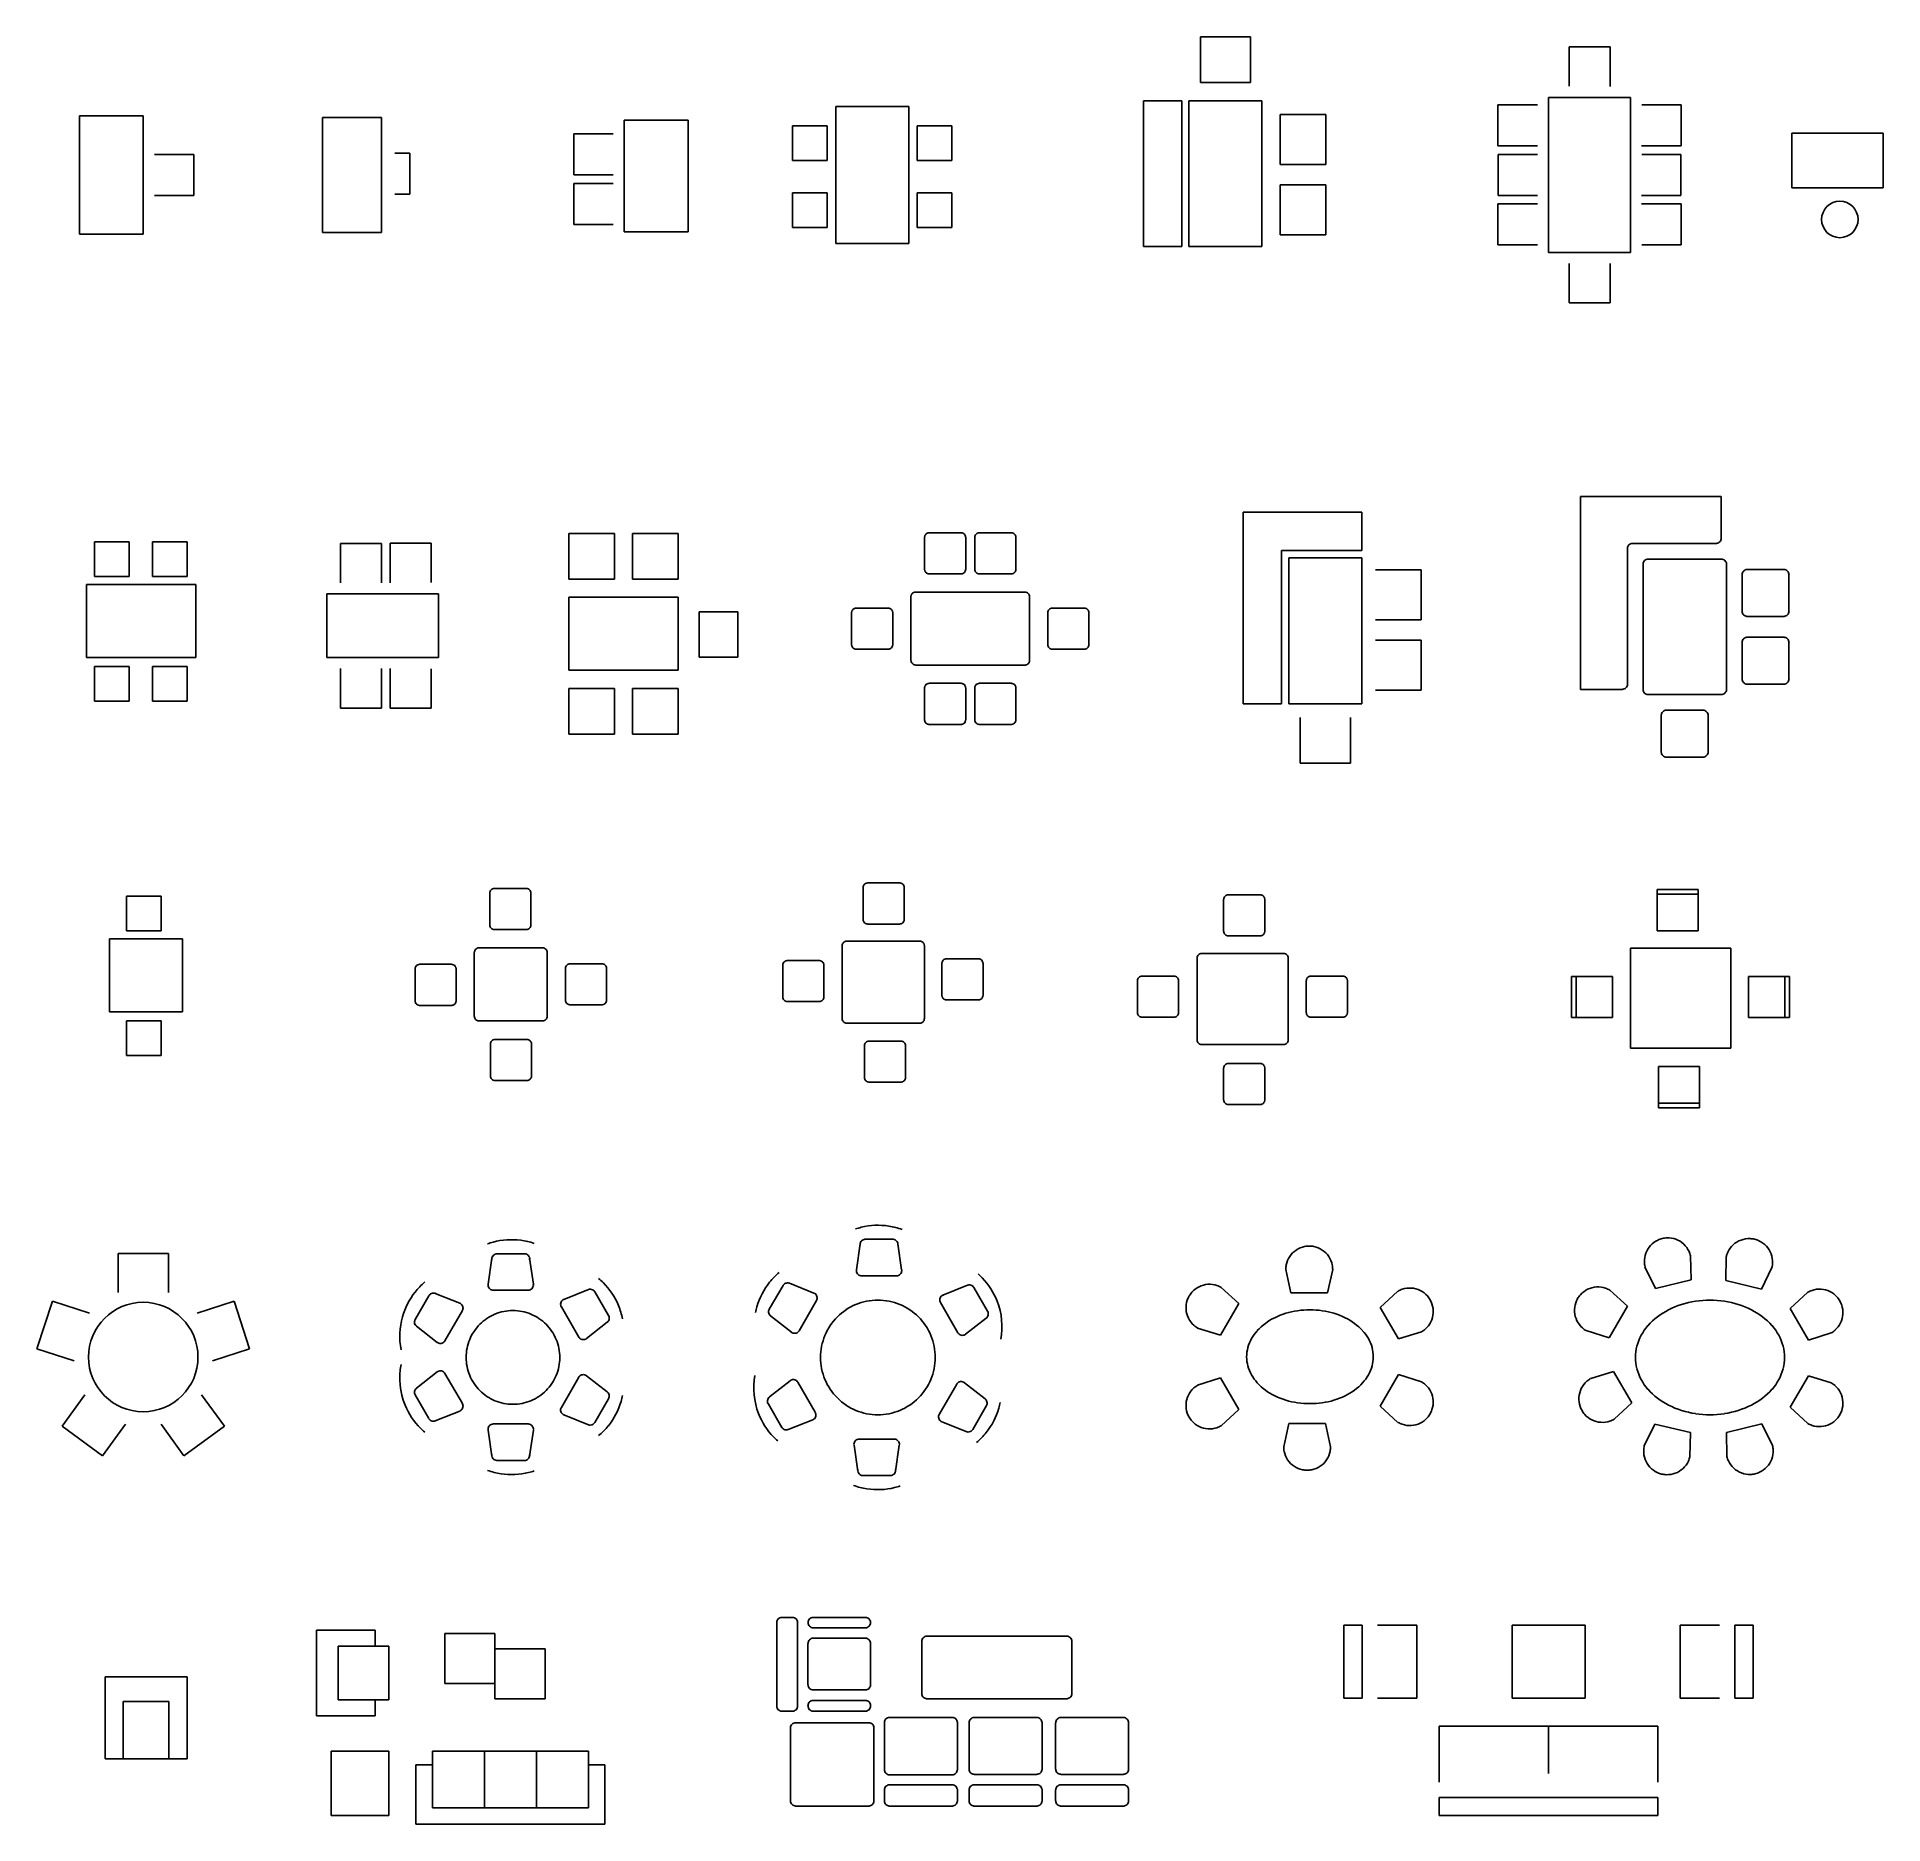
# Model space of a CAD drawing. Extents: x 15841 to 17865, y 17232 to 19192.
import ezdxf

# ---------------------------------------------------------------- set-up
doc = ezdxf.new("R2010")
doc.units = 0
doc.layers.add('1_1_1_SALON_COMEDOR_1', color=7, linetype='CONTINUOUS')

msp = doc.modelspace()

# ---------------------------------------------------------------- linework, layer by layer
at = {"layer": '1_1_1_SALON_COMEDOR_1', "color": 7, "linetype": 'Continuous'}
for p, q in [((17116.3, 19191.7), (17116.3, 19141.7)), ((17171.3, 19191.7), (17116.3, 19191.7)), ((17171.3, 19141.7), (17171.3, 19191.7)), ((17520.5, 19180.6), (17520.5, 19137.5)), ((17520.5, 19180.6), (17565.5, 19180.6)), ((17565.5, 19137.4), (17565.5, 19180.6)), ((17171.3, 19141.7), (17116.3, 19141.7)), ((17497.9, 18955.3), (17497.9, 19125.3)), ((17497.9, 19125.3), (17587.9, 19125.3)), ((17587.9, 19125.3), (17587.9, 18955.3)), ((15887.5, 18975.3), (15887.5, 19105.3)), ((15887.5, 19105.3), (15957.5, 19105.3)), ((15957.5, 19105.3), (15957.5, 18975.3)), ((16716.7, 19115.3), (16716.7, 18965.3)), ((16796.7, 19115.3), (16716.7, 19115.3)), ((16796.7, 18965.3), (16796.7, 19115.3)), ((17053.8, 19121.7), (17053.8, 18961.7)), ((17053.8, 19121.7), (17095.8, 19121.7)), ((17095.8, 18961.7), (17095.8, 19121.7)), ((17103.8, 19121.7), (17183.8, 19121.7)), ((17103.8, 18961.7), (17103.8, 19121.7)), ((17183.8, 18961.7), (17183.8, 19121.7)), ((17203.8, 19051.7), (17203.8, 19106.7)), ((17253.8, 19106.7), (17203.8, 19106.7)), ((17253.8, 19051.7), (17253.8, 19106.7)), ((17442.5, 19117.1), (17442.5, 19072.1)), ((17442.5, 19117.1), (17485.7, 19117.1)), ((17643.2, 19117.1), (17600, 19117.1)), ((17643.2, 19117.1), (17643.2, 19072.1)), ((16153.8, 18977.3), (16153.8, 19103.3)), ((16153.8, 19103.3), (16218.8, 19103.3)), ((16218.8, 19103.3), (16218.8, 18977.3)), ((16429.4, 19085.3), (16429.4, 19040.3)), ((16429.4, 19085.3), (16472.5, 19085.3)), ((16484.7, 19100.3), (16554.7, 19100.3)), ((16484.7, 18977.8), (16484.7, 19100.3)), ((16554.7, 19100.3), (16554.7, 18977.8)), ((16669.3, 19056.3), (16669.3, 19094.3)), ((16669.3, 19094.3), (16707.3, 19094.3)), ((16707.3, 19094.3), (16707.3, 19056.3)), ((16844, 19094.3), (16806, 19094.3)), ((16806, 19094.3), (16806, 19056.3)), ((16844, 19056.3), (16844, 19094.3)), ((17764.6, 19086.3), (17764.6, 19026.3)), ((17864.6, 19086.3), (17764.6, 19086.3)), ((17864.6, 19026.3), (17864.6, 19086.3)), ((16249.8, 19064.2), (16233.1, 19064.2)), ((16249.8, 19019.2), (16249.8, 19064.2)), ((17485.8, 19072.1), (17442.5, 19072.1)), ((17599.9, 19072.1), (17643.2, 19072.1)), ((15957.4, 19061.7), (15957.4, 19061.7)), ((15969.7, 19062.8), (16013, 19062.8)), ((16013, 19017.8), (16013, 19062.8)), ((16707.3, 19056.3), (16669.3, 19056.3)), ((16806, 19056.3), (16844, 19056.3)), ((17203.8, 19051.7), (17253.8, 19051.7)), ((17442.6, 19062.8), (17442.6, 19017.8)), ((17442.6, 19062.8), (17485.7, 19062.8)), ((17643.1, 19062.8), (17600, 19062.8)), ((17643.1, 19062.8), (17643.1, 19017.8)), ((16472.7, 19040.3), (16429.4, 19040.3)), ((16429.4, 18986.1), (16429.4, 19031.1)), ((16472.6, 19031.1), (16429.4, 19031.1)), ((17203.8, 18974.6), (17203.8, 19029.6)), ((17253.8, 19029.6), (17203.8, 19029.6)), ((17253.8, 18974.6), (17253.8, 19029.6)), ((17764.6, 19026.3), (17864.6, 19026.3)), ((16013, 19017.8), (15969.8, 19017.8)), ((16233.1, 19019.2), (16249.8, 19019.2)), ((16669.3, 19020.7), (16669.3, 18982.7)), ((16707.3, 19020.7), (16669.3, 19020.7)), ((16707.3, 18982.7), (16707.3, 19020.7)), ((16806, 18982.7), (16806, 19020.7)), ((16806, 19020.7), (16844, 19020.7)), ((16844, 19020.7), (16844, 18982.7)), ((17442.5, 18963.6), (17442.5, 19008.6)), ((17485.8, 19008.6), (17442.5, 19008.6)), ((17485.9, 19017.8), (17442.6, 19017.8)), ((17599.9, 19017.8), (17643.1, 19017.8)), ((17599.9, 19008.6), (17643.2, 19008.6)), ((17643.2, 18963.6), (17643.2, 19008.6)), ((16429.4, 18986.1), (16472.5, 18986.1)), ((16669.3, 18982.7), (16707.3, 18982.7)), ((16844, 18982.7), (16806, 18982.7)), ((15957.5, 18975.3), (15887.5, 18975.3)), ((16218.8, 18977.3), (16153.8, 18977.3)), ((16554.7, 18977.8), (16484.7, 18977.8)), ((16716.7, 18965.3), (16796.7, 18965.3)), ((17203.8, 18974.6), (17253.8, 18974.6)), ((17442.5, 18963.6), (17485.7, 18963.6)), ((17643.2, 18963.6), (17600, 18963.6)), ((17053.8, 18961.7), (17095.8, 18961.7)), ((17103.8, 18961.7), (17183.8, 18961.7)), ((17587.9, 18955.3), (17497.9, 18955.3)), ((17520.5, 18900), (17520.5, 18943.1)), ((17565.5, 18943.3), (17565.5, 18900)), ((17520.5, 18900), (17565.5, 18900)), ((17532.9, 18687.7), (17532.9, 18476.3)), ((17584.4, 18687.7), (17532.9, 18687.7)), ((17687.2, 18687.7), (17584.4, 18687.7)), ((17687.2, 18642), (17687.2, 18687.7)), ((17163.2, 18460.4), (17163.2, 18670.4)), ((17163.2, 18670.4), (17293.2, 18670.4)), ((17293.2, 18628.4), (17293.2, 18670.4)), ((16423.9, 18647.2), (16423.9, 18597.2)), ((16473.9, 18647.2), (16423.9, 18647.2)), ((16473.9, 18647.2), (16473.9, 18597.2)), ((16493.9, 18647.2), (16493.9, 18597.2)), ((16543.9, 18647.2), (16493.9, 18647.2)), ((16543.9, 18647.2), (16543.9, 18597.2)), ((16814, 18607.9), (16814, 18642.9)), ((16814, 18642.9), (16814, 18642.9)), ((16854, 18647.9), (16819, 18647.9)), ((16819, 18647.9), (16819, 18647.9)), ((16854, 18647.9), (16854, 18647.9)), ((16859, 18607.9), (16859, 18642.9)), ((16859, 18642.9), (16859, 18642.9)), ((16869, 18607.9), (16869, 18642.9)), ((16869, 18642.9), (16869, 18642.9)), ((16874, 18647.9), (16909, 18647.9)), ((16874, 18647.9), (16874, 18647.9)), ((16909, 18647.9), (16909, 18647.9)), ((16914, 18642.9), (16914, 18607.9)), ((16914, 18642.9), (16914, 18642.9)), ((17687.2, 18642), (17687.2, 18642)), ((15904, 18638), (15904, 18600)), ((15942, 18638), (15904, 18638)), ((15942, 18600), (15942, 18638)), ((15967.7, 18638), (16005.7, 18638)), ((15967.7, 18600), (15967.7, 18638)), ((16005.7, 18638), (16005.7, 18600)), ((16173.8, 18636.3), (16173.8, 18593.2)), ((16173.8, 18636.3), (16218.8, 18636.3)), ((16218.8, 18593.1), (16218.8, 18636.3)), ((16273, 18636.4), (16228, 18636.4)), ((16228, 18593.2), (16228, 18636.4)), ((16273, 18636.4), (16273, 18593.3)), ((17205.2, 18628.4), (17205.2, 18460.4)), ((17205.2, 18628.4), (17293.2, 18628.4)), ((17213.2, 18620.4), (17213.2, 18460.4)), ((17213.2, 18620.4), (17293.2, 18620.4)), ((17293.2, 18620.4), (17293.2, 18460.4)), ((17584.4, 18482), (17584.4, 18630.6)), ((17584.4, 18630.6), (17584.4, 18630.6)), ((17590.1, 18636.3), (17681.5, 18636.3)), ((17590.1, 18636.3), (17590.1, 18636.3)), ((17607.2, 18619.2), (17687.2, 18619.2)), ((17607.2, 18619.2), (17607.2, 18619.2)), ((17681.5, 18636.3), (17681.5, 18636.3)), ((17687.2, 18619.2), (17687.2, 18619.2)), ((15904, 18600), (15942, 18600)), ((16005.7, 18600), (15967.7, 18600)), ((16814, 18607.9), (16814, 18607.9)), ((16819, 18602.9), (16854, 18602.9)), ((16819, 18602.9), (16819, 18602.9)), ((16854, 18602.9), (16854, 18602.9)), ((16859, 18607.9), (16859, 18607.9)), ((16869, 18607.9), (16869, 18607.9)), ((16874, 18602.9), (16909, 18602.9)), ((16874, 18602.9), (16874, 18602.9)), ((16909, 18602.9), (16909, 18602.9)), ((16914, 18607.9), (16914, 18607.9)), ((17308.2, 18607.5), (17358.2, 18607.5)), ((17358.2, 18607.5), (17358.2, 18552.5)), ((17601.5, 18476.3), (17601.5, 18613.4)), ((17601.5, 18613.4), (17601.5, 18613.4)), ((17692.9, 18476.3), (17692.9, 18613.4)), ((17692.9, 18613.4), (17692.9, 18613.4)), ((17710.1, 18562), (17710.1, 18602)), ((17710.1, 18602), (17710.1, 18602)), ((17755.8, 18607.7), (17715.8, 18607.7)), ((17715.8, 18607.7), (17715.8, 18607.7)), ((17755.8, 18607.7), (17755.8, 18607.7)), ((17761.5, 18602), (17761.5, 18562)), ((17761.5, 18602), (17761.5, 18602)), ((15895.2, 18591.1), (16015.2, 18591.1)), ((15895.2, 18511.1), (15895.2, 18591.1)), ((16015.2, 18591.1), (16015.2, 18511.1)), ((16158.8, 18511.1), (16158.8, 18581.1)), ((16158.8, 18581.1), (16281.3, 18581.1)), ((16281.3, 18581.1), (16281.3, 18511.1)), ((16473.9, 18597.2), (16423.9, 18597.2)), ((16543.9, 18597.2), (16493.9, 18597.2)), ((16799, 18508.5), (16799, 18577.9)), ((16799, 18577.9), (16799, 18577.9)), ((16924, 18582.9), (16804, 18582.9)), ((16804, 18582.9), (16804, 18582.9)), ((16924, 18582.9), (16924, 18582.9)), ((16929, 18577.9), (16929, 18507.9)), ((16929, 18577.9), (16929, 18577.9)), ((16423.9, 18577.2), (16423.9, 18497.2)), ((16543.9, 18577.2), (16423.9, 18577.2)), ((16543.9, 18497.2), (16543.9, 18577.2)), ((16566.7, 18561.4), (16566.7, 18511.4)), ((16609.4, 18561.4), (16566.7, 18561.4)), ((16609.4, 18561.4), (16609.4, 18511.4)), ((16734, 18525.4), (16734, 18560.4)), ((16734, 18560.4), (16734, 18560.4)), ((16739, 18565.4), (16774, 18565.4)), ((16739, 18565.4), (16739, 18565.4)), ((16774, 18565.4), (16774, 18565.4)), ((16779, 18560.4), (16779, 18525.4)), ((16779, 18560.4), (16779, 18560.4)), ((16949, 18525.4), (16949, 18560.4)), ((16949, 18560.4), (16949, 18560.4)), ((16989, 18565.4), (16954, 18565.4)), ((16954, 18565.4), (16954, 18565.4)), ((16989, 18565.4), (16989, 18565.4)), ((16994, 18560.4), (16994, 18525.4)), ((16994, 18560.4), (16994, 18560.4)), ((17710.1, 18562), (17710.1, 18562)), ((17761.5, 18562), (17761.5, 18562)), ((17358.2, 18552.5), (17308.2, 18552.5)), ((17755.8, 18556.3), (17715.8, 18556.3)), ((17715.8, 18556.3), (17715.8, 18556.3)), ((17755.8, 18556.3), (17755.8, 18556.3)), ((16734, 18525.4), (16734, 18525.4)), ((16739, 18520.4), (16774, 18520.4)), ((16739, 18520.4), (16739, 18520.4)), ((16774, 18520.4), (16774, 18520.4)), ((16779, 18525.4), (16779, 18525.4)), ((16949, 18525.4), (16949, 18525.4)), ((16989, 18520.4), (16954, 18520.4)), ((16954, 18520.4), (16954, 18520.4)), ((16989, 18520.4), (16989, 18520.4)), ((16994, 18525.4), (16994, 18525.4)), ((17308.2, 18530.4), (17358.2, 18530.4)), ((17358.2, 18530.4), (17358.2, 18475.4)), ((17710.1, 18487.7), (17710.1, 18527.7)), ((17710.1, 18493.4), (17710.1, 18527.7)), ((17710.1, 18527.7), (17710.1, 18527.7)), ((17715.8, 18533.4), (17755.8, 18533.4)), ((17715.8, 18533.4), (17715.8, 18533.4)), ((17755.8, 18533.4), (17755.8, 18533.4)), ((17761.5, 18487.7), (17761.5, 18527.7)), ((17761.5, 18527.7), (17761.5, 18527.7)), ((16015.2, 18511.1), (15895.2, 18511.1)), ((15904, 18463.3), (15904, 18501.3)), ((15904, 18501.3), (15942, 18501.3)), ((15942, 18501.3), (15942, 18463.3)), ((16005.7, 18501.3), (15967.7, 18501.3)), ((15967.7, 18501.3), (15967.7, 18463.3)), ((16005.7, 18463.3), (16005.7, 18501.3)), ((16281.3, 18511.1), (16158.8, 18511.1)), ((16173.8, 18455.8), (16173.8, 18499)), ((16218.8, 18499.1), (16218.8, 18455.8)), ((16228, 18499), (16228, 18455.8)), ((16273, 18455.8), (16273, 18498.9)), ((16423.9, 18497.2), (16543.9, 18497.2)), ((16609.4, 18511.4), (16566.7, 18511.4)), ((16799, 18508.5), (16799, 18508.5)), ((16924, 18502.9), (16804.6, 18502.9)), ((16804.6, 18502.9), (16804.6, 18502.9)), ((16924, 18502.9), (16924, 18502.9)), ((16929, 18507.9), (16929, 18507.9)), ((16423.9, 18427.2), (16423.9, 18477.2)), ((16473.9, 18477.2), (16423.9, 18477.2)), ((16473.9, 18427.2), (16473.9, 18477.2)), ((16493.9, 18427.2), (16493.9, 18477.2)), ((16543.9, 18477.2), (16493.9, 18477.2)), ((16543.9, 18427.2), (16543.9, 18477.2)), ((16814, 18442.9), (16814, 18477.9)), ((16814, 18477.9), (16814, 18477.9)), ((16819, 18482.9), (16854, 18482.9)), ((16819, 18482.9), (16819, 18482.9)), ((16854, 18482.9), (16854, 18482.9)), ((16859, 18442.9), (16859, 18477.9)), ((16859, 18477.9), (16859, 18477.9)), ((16869, 18442.9), (16869, 18477.9)), ((16869, 18477.9), (16869, 18477.9)), ((16874, 18482.9), (16909, 18482.9)), ((16874, 18482.9), (16874, 18482.9)), ((16909, 18482.9), (16909, 18482.9)), ((16914, 18442.9), (16914, 18477.9)), ((16914, 18477.9), (16914, 18477.9)), ((17578.7, 18476.3), (17532.9, 18476.3)), ((17578.7, 18476.3), (17578.7, 18476.3)), ((17578.7, 18476.3), (17578.7, 18476.3)), ((17584.4, 18482), (17584.4, 18482)), ((17584.4, 18482), (17584.4, 18482)), ((17601.5, 18476.3), (17601.5, 18476.3)), ((17692.9, 18476.3), (17692.9, 18476.3)), ((17710.1, 18487.7), (17710.1, 18487.7)), ((17715.8, 18482), (17721.5, 18482)), ((17755.8, 18482), (17721.5, 18482)), ((17755.8, 18482), (17755.8, 18482)), ((17761.5, 18487.7), (17761.5, 18487.7)), ((15942, 18463.3), (15904, 18463.3)), ((15967.7, 18463.3), (16005.7, 18463.3)), ((17163.2, 18460.4), (17205.2, 18460.4)), ((17213.2, 18460.4), (17293.2, 18460.4)), ((17358.2, 18475.4), (17308.2, 18475.4)), ((17687.2, 18470.6), (17607.2, 18470.6)), ((17607.2, 18470.6), (17607.2, 18470.6)), ((17687.2, 18470.6), (17687.2, 18470.6)), ((16173.8, 18455.8), (16218.8, 18455.8)), ((16273, 18455.8), (16228, 18455.8)), ((16814, 18442.9), (16814, 18442.9)), ((16854, 18437.9), (16819, 18437.9)), ((16819, 18437.9), (16819, 18437.9)), ((16854, 18437.9), (16854, 18437.9)), ((16857, 18437.9), (16857, 18437.9)), ((16859, 18442.9), (16859, 18442.9)), ((16859, 18439.9), (16859, 18439.9)), ((16869, 18442.9), (16869, 18442.9)), ((16909, 18437.9), (16874, 18437.9)), ((16874, 18437.9), (16874, 18437.9)), ((16909, 18437.9), (16909, 18437.9)), ((16914, 18442.9), (16914, 18442.9)), ((17225.7, 18395.4), (17225.7, 18445.4)), ((17280.7, 18445.4), (17280.7, 18395.4)), ((17621.5, 18407.7), (17621.5, 18447.7)), ((17621.5, 18447.7), (17621.5, 18447.7)), ((17627.2, 18453.4), (17667.2, 18453.4)), ((17627.2, 18453.4), (17627.2, 18453.4)), ((17667.2, 18453.4), (17667.2, 18453.4)), ((17672.9, 18407.7), (17672.9, 18447.7)), ((17672.9, 18447.7), (17672.9, 18447.7)), ((16473.9, 18427.2), (16423.9, 18427.2)), ((16543.9, 18427.2), (16493.9, 18427.2)), ((17280.7, 18395.4), (17225.7, 18395.4)), ((17621.5, 18407.7), (17621.5, 18407.7)), ((17667.2, 18402), (17627.2, 18402)), ((17627.2, 18402), (17627.2, 18402)), ((17667.2, 18402), (17667.2, 18402)), ((17672.9, 18407.7), (17672.9, 18407.7)), ((16342.4, 18257.9), (16377.4, 18257.9)), ((16342.4, 18257.9), (16342.4, 18257.9)), ((16377.4, 18257.9), (16377.4, 18257.9)), ((16746.6, 18224), (16746.6, 18259)), ((16746.6, 18259), (16746.6, 18259)), ((16751.6, 18264), (16786.6, 18264)), ((16751.6, 18264), (16751.6, 18264)), ((16786.6, 18264), (16786.6, 18264)), ((16791.6, 18224), (16791.6, 18259)), ((16791.6, 18259), (16791.6, 18259)), ((17617.1, 18211.7), (17617.1, 18256.7)), ((17617.1, 18256.7), (17662.1, 18256.7)), ((17662.1, 18211.7), (17662.1, 18256.7)), ((15939.3, 18249.4), (15939.3, 18211.4)), ((15977.3, 18249.4), (15939.3, 18249.4)), ((15977.3, 18211.4), (15977.3, 18249.4)), ((16337.4, 18217.9), (16337.4, 18252.9)), ((16337.4, 18252.9), (16337.4, 18252.9)), ((16382.4, 18217.9), (16382.4, 18252.9)), ((16382.4, 18252.9), (16382.4, 18252.9)), ((17141.8, 18211), (17141.8, 18246)), ((17141.8, 18246), (17141.8, 18246)), ((17146.8, 18251), (17181.8, 18251)), ((17146.8, 18251), (17146.8, 18251)), ((17181.8, 18251), (17181.8, 18251)), ((17186.8, 18211), (17186.8, 18246)), ((17186.8, 18246), (17186.8, 18246)), ((17617.1, 18251.7), (17662.1, 18251.7)), ((16337.4, 18217.9), (16337.4, 18217.9)), ((16382.4, 18217.9), (16382.4, 18217.9)), ((16746.6, 18224), (16746.6, 18224)), ((16751.6, 18219), (16779.6, 18219)), ((16751.6, 18219), (16751.6, 18219)), ((16786.6, 18219), (16779.6, 18219)), ((16791.6, 18224), (16791.6, 18224)), ((15920.5, 18122.6), (15920.5, 18202.6)), ((15920.5, 18202.6), (16000.5, 18202.6)), ((15939.3, 18211.4), (15977.3, 18211.4)), ((16000.5, 18202.6), (16000.5, 18122.6)), ((16342.4, 18212.9), (16370.4, 18212.9)), ((16342.4, 18212.9), (16342.4, 18212.9)), ((16377.4, 18212.9), (16370.4, 18212.9)), ((16723.7, 18195.3), (16723.7, 18190.3)), ((16728.7, 18200.3), (16803.7, 18200.3)), ((16728.7, 18200.3), (16728.7, 18200.3)), ((16808.7, 18200.3), (16803.7, 18200.3)), ((16813.7, 18195.3), (16813.7, 18190.3)), ((17141.8, 18211), (17141.8, 18211)), ((17146.8, 18206), (17174.9, 18206)), ((17146.8, 18206), (17146.8, 18206)), ((17181.8, 18206), (17174.9, 18206)), ((17186.8, 18211), (17186.8, 18211)), ((17617.1, 18211.7), (17662.1, 18211.7)), ((17657.1, 18211.7), (17650.1, 18211.7)), ((16260.4, 18174.8), (16295.4, 18174.8)), ((16260.4, 18174.8), (16260.4, 18174.8)), ((16295.4, 18174.8), (16295.4, 18174.8)), ((16320.4, 18117.8), (16320.4, 18187.8)), ((16320.4, 18187.8), (16320.4, 18187.8)), ((16395.4, 18192.8), (16325.4, 18192.8)), ((16325.4, 18192.8), (16325.4, 18192.8)), ((16395.4, 18192.8), (16395.4, 18192.8)), ((16400.4, 18117.8), (16400.4, 18187.8)), ((16400.4, 18187.8), (16400.4, 18187.8)), ((16425.4, 18175.5), (16460.4, 18175.5)), ((16425.4, 18175.5), (16425.4, 18175.5)), ((16460.4, 18175.5), (16460.4, 18175.5)), ((16658.5, 18138.9), (16658.5, 18173.9)), ((16658.5, 18173.9), (16658.5, 18173.9)), ((16663.4, 18178.9), (16698.5, 18178.9)), ((16663.4, 18178.9), (16663.4, 18178.9)), ((16698.5, 18178.9), (16698.5, 18178.9)), ((16703.5, 18173.9), (16703.5, 18138.9)), ((16703.5, 18173.9), (16703.5, 18173.9)), ((16723.7, 18115.3), (16723.7, 18190.3)), ((16813.7, 18190.3), (16813.7, 18134.3)), ((16833, 18140.8), (16833, 18175.8)), ((16833, 18175.8), (16833, 18175.8)), ((16838, 18180.8), (16873, 18180.8)), ((16838, 18180.8), (16838, 18180.8)), ((16873, 18180.8), (16873, 18180.8)), ((16878, 18175.8), (16878, 18140.8)), ((16878, 18175.8), (16878, 18175.8)), ((17112.6, 18091.8), (17112.6, 18181.8)), ((17112.6, 18181.8), (17112.6, 18181.8)), ((17207.6, 18186.8), (17117.6, 18186.8)), ((17117.6, 18186.8), (17117.6, 18186.8)), ((17207.6, 18186.8), (17207.6, 18186.8)), ((17212.6, 18181.8), (17212.6, 18091.8)), ((17212.6, 18181.8), (17212.6, 18181.8)), ((17587.6, 18082.7), (17587.6, 18192.7)), ((17697.6, 18192.7), (17587.6, 18192.7)), ((17697.6, 18192.7), (17697.6, 18082.7)), ((16255.4, 18134.8), (16255.4, 18169.8)), ((16255.4, 18169.8), (16255.4, 18169.8)), ((16300.4, 18169.8), (16300.4, 18134.8)), ((16300.4, 18169.8), (16300.4, 18169.8)), ((16420.4, 18135.5), (16420.4, 18170.5)), ((16420.4, 18170.5), (16420.4, 18170.5)), ((16465.4, 18170.5), (16465.4, 18135.5)), ((16465.4, 18170.5), (16465.4, 18170.5)), ((17047.4, 18121.8), (17047.4, 18156.8)), ((17047.4, 18156.8), (17047.4, 18156.8)), ((17052.4, 18161.8), (17087.4, 18161.8)), ((17052.4, 18161.8), (17052.4, 18161.8)), ((17087.4, 18161.8), (17087.4, 18161.8)), ((17092.4, 18156.8), (17092.4, 18121.8)), ((17092.4, 18156.8), (17092.4, 18156.8)), ((17232.4, 18121.8), (17232.4, 18156.8)), ((17232.4, 18156.8), (17232.4, 18156.8)), ((17237.4, 18161.8), (17272.4, 18161.8)), ((17237.4, 18161.8), (17237.4, 18161.8)), ((17272.4, 18161.8), (17272.4, 18161.8)), ((17277.4, 18156.8), (17277.4, 18121.8)), ((17277.4, 18156.8), (17277.4, 18156.8)), ((17523.1, 18161.5), (17568.1, 18161.5)), ((17523.1, 18116.5), (17523.1, 18161.5)), ((17528.1, 18116.5), (17528.1, 18161.5)), ((17568.1, 18161.5), (17568.1, 18116.5)), ((17717, 18116.5), (17717, 18161.5)), ((17717, 18161.5), (17762, 18161.5)), ((17757, 18161.5), (17757, 18116.5)), ((17762, 18161.5), (17762, 18116.5)), ((16255.4, 18134.8), (16255.4, 18134.8)), ((16300.4, 18134.8), (16300.4, 18134.8)), ((16420.4, 18135.5), (16420.4, 18135.5)), ((16465.4, 18135.5), (16465.4, 18135.5)), ((16658.5, 18138.9), (16658.5, 18138.9)), ((16663.4, 18133.9), (16698.5, 18133.9)), ((16663.4, 18133.9), (16663.4, 18133.9)), ((16698.5, 18133.9), (16698.5, 18133.9)), ((16703.5, 18138.9), (16703.5, 18138.9)), ((16813.7, 18115.3), (16813.7, 18134.3)), ((16813.7, 18134.3), (16813.7, 18115.3)), ((16833, 18140.8), (16833, 18140.8)), ((16838, 18135.8), (16873, 18135.8)), ((16838, 18135.8), (16838, 18135.8)), ((16873, 18135.8), (16873, 18135.8)), ((16878, 18140.8), (16878, 18140.8)), ((16000.5, 18122.6), (15920.5, 18122.6)), ((15939.3, 18074.7), (15939.3, 18112.7)), ((15939.3, 18112.7), (15977.3, 18112.7)), ((15977.3, 18112.7), (15977.3, 18074.7)), ((16260.4, 18129.8), (16295.4, 18129.8)), ((16260.4, 18129.8), (16260.4, 18129.8)), ((16295.4, 18129.8), (16295.4, 18129.8)), ((16320.4, 18117.8), (16320.4, 18117.8)), ((16395.4, 18112.8), (16325.4, 18112.8)), ((16325.4, 18112.8), (16325.4, 18112.8)), ((16395.4, 18112.8), (16395.4, 18112.8)), ((16400.4, 18117.8), (16400.4, 18117.8)), ((16425.4, 18130.5), (16460.4, 18130.5)), ((16425.4, 18130.5), (16425.4, 18130.5)), ((16460.4, 18130.5), (16460.4, 18130.5)), ((16723.7, 18115.3), (16723.7, 18115.3)), ((17047.4, 18121.8), (17047.4, 18121.8)), ((17052.4, 18116.8), (17087.4, 18116.8)), ((17052.4, 18116.8), (17052.4, 18116.8)), ((17087.4, 18116.8), (17087.4, 18116.8)), ((17092.4, 18121.8), (17092.4, 18121.8)), ((17232.4, 18121.8), (17232.4, 18121.8)), ((17237.4, 18116.8), (17272.4, 18116.8)), ((17237.4, 18116.8), (17237.4, 18116.8)), ((17272.4, 18116.8), (17272.4, 18116.8)), ((17277.4, 18121.8), (17277.4, 18121.8)), ((17523.1, 18116.5), (17568.1, 18116.5)), ((17717, 18116.5), (17762, 18116.5)), ((16343, 18092.4), (16378, 18092.4)), ((16343, 18092.4), (16343, 18092.4)), ((16378, 18092.4), (16378, 18092.4)), ((16803.7, 18110.3), (16728.7, 18110.3)), ((16728.7, 18110.3), (16728.7, 18110.3)), ((16808.7, 18110.3), (16803.7, 18110.3)), ((17112.6, 18091.8), (17112.6, 18091.8)), ((17212.6, 18091.8), (17212.6, 18091.8)), ((15977.3, 18074.7), (15939.3, 18074.7)), ((16338, 18087.4), (16338, 18052.4)), ((16338, 18087.4), (16338, 18087.4)), ((16383, 18087.4), (16383, 18052.4)), ((16383, 18087.4), (16383, 18087.4)), ((16748.1, 18085.7), (16748.1, 18050.7)), ((16748.1, 18085.7), (16748.1, 18085.7)), ((16753.1, 18090.7), (16788.1, 18090.7)), ((16753.1, 18090.7), (16753.1, 18090.7)), ((16788.1, 18090.7), (16788.1, 18090.7)), ((16793.1, 18085.7), (16793.1, 18050.7)), ((16793.1, 18085.7), (16793.1, 18085.7)), ((17207.6, 18086.8), (17117.6, 18086.8)), ((17117.6, 18086.8), (17117.6, 18086.8)), ((17207.6, 18086.8), (17207.6, 18086.8)), ((17697.6, 18082.7), (17587.6, 18082.7)), ((16338, 18052.4), (16338, 18052.4)), ((16383, 18052.4), (16383, 18052.4)), ((17141.8, 18061.1), (17141.8, 18026.1)), ((17141.8, 18061.1), (17141.8, 18061.1)), ((17146.8, 18066.1), (17181.8, 18066.1)), ((17146.8, 18066.1), (17146.8, 18066.1)), ((17181.8, 18066.1), (17181.8, 18066.1)), ((17186.8, 18061.1), (17186.8, 18026.1)), ((17186.8, 18061.1), (17186.8, 18061.1)), ((17618.5, 18062.6), (17618.5, 18017.6)), ((17618.5, 18062.6), (17663.5, 18062.6)), ((17663.5, 18062.6), (17663.5, 18017.6)), ((16378, 18047.4), (16343, 18047.4)), ((16343, 18047.4), (16343, 18047.4)), ((16378, 18047.4), (16378, 18047.4)), ((16748.1, 18050.7), (16748.1, 18050.7)), ((16788.1, 18045.7), (16753.1, 18045.7)), ((16753.1, 18045.7), (16753.1, 18045.7)), ((16788.1, 18045.7), (16788.1, 18045.7)), ((16793.1, 18050.7), (16793.1, 18050.7)), ((17141.8, 18026.1), (17141.8, 18026.1)), ((17181.8, 18021.1), (17146.8, 18021.1)), ((17146.8, 18021.1), (17146.8, 18021.1)), ((17181.8, 18021.1), (17181.8, 18021.1)), ((17186.8, 18026.1), (17186.8, 18026.1)), ((17663.5, 18022.6), (17618.5, 18022.6)), ((17663.5, 18017.6), (17618.5, 18017.6)), ((16749, 17873.3), (16779.1, 17873.3)), ((16749, 17873.3), (16749, 17873.3)), ((16779.1, 17873.3), (16779.1, 17873.3)), ((17622.6, 17874.2), (17622.6, 17874.2)), ((17622.6, 17874.2), (17622.6, 17874.2)), ((17622.6, 17874.2), (17622.6, 17874.2)), ((17723.8, 17873.4), (17723.8, 17873.4)), ((17723.8, 17873.4), (17723.8, 17873.4)), ((17723.8, 17873.4), (17723.8, 17873.4)), ((15985, 17857.8), (15930, 17857.8)), ((15930, 17857.8), (15930, 17815.1)), ((15985, 17857.8), (15985, 17815.1)), ((16335.5, 17824), (16339.6, 17852.5)), ((16339.6, 17852.5), (16339.6, 17852.5)), ((16375.4, 17857.5), (16345.3, 17857.5)), ((16345.3, 17857.5), (16345.3, 17857.5)), ((16375.4, 17857.5), (16375.4, 17857.5)), ((16381, 17852.5), (16385.1, 17824)), ((16381, 17852.5), (16381, 17852.5)), ((16743.3, 17868.4), (16739.3, 17839.8)), ((16743.3, 17868.4), (16743.3, 17868.4)), ((16788.8, 17839.8), (16784.7, 17868.4)), ((16784.7, 17868.4), (16784.7, 17868.4)), ((17235.6, 17865.9), (17235.6, 17865.9)), ((17235.6, 17865.9), (17235.6, 17865.9)), ((17235.6, 17865.9), (17235.6, 17865.9)), ((17653.7, 17855.2), (17654.1, 17828.8)), ((17653.7, 17855.2), (17653.7, 17855.2)), ((17692.8, 17854.4), (17692.4, 17828.1)), ((17692.8, 17854.4), (17692.8, 17854.4)), ((16739.3, 17839.8), (16739.3, 17839.8)), ((16744.9, 17833.3), (16783.2, 17833.3)), ((16744.9, 17833.3), (16744.9, 17833.3)), ((16783.2, 17833.3), (16783.2, 17833.3)), ((16788.8, 17839.8), (16788.8, 17839.8)), ((17209.9, 17840.2), (17215.6, 17814.5)), ((17209.9, 17840.2), (17209.9, 17840.2)), ((17261.3, 17840.2), (17255.6, 17814.5)), ((17261.3, 17840.2), (17261.3, 17840.2)), ((17603.6, 17843.2), (17615.2, 17819.5)), ((17603.6, 17843.2), (17603.6, 17843.2)), ((17654.1, 17828.8), (17615.2, 17819.5)), ((17742.8, 17842.4), (17731.3, 17818.7)), ((17742.8, 17842.4), (17742.8, 17842.4)), ((16270.6, 17811.5), (16255.6, 17785.5)), ((16270.6, 17811.5), (16270.6, 17811.5)), ((16277.7, 17814), (16279.4, 17813.3)), ((16304.5, 17803.2), (16279.4, 17813.3)), ((16335.5, 17824), (16335.5, 17824)), ((16379.4, 17817.4), (16341.2, 17817.4)), ((16341.2, 17817.4), (16341.2, 17817.4)), ((16342, 17816.3), (16342, 17816.3)), ((16342.7, 17816.7), (16342.7, 17816.7)), ((16379.4, 17817.4), (16379.4, 17817.4)), ((16385.1, 17824), (16385.1, 17824)), ((16418.6, 17807.4), (16445.4, 17818.2)), ((16445.4, 17818.2), (16445.4, 17818.2)), ((16452.5, 17815.7), (16467.5, 17789.7)), ((16452.5, 17815.7), (16452.5, 17815.7)), ((16643.7, 17796.6), (16658.8, 17822.7)), ((16658.8, 17822.7), (16658.8, 17822.7)), ((16692.6, 17814.4), (16665.9, 17825.1)), ((16665.9, 17825.1), (16665.9, 17825.1)), ((16692.6, 17814.4), (16692.6, 17814.4)), ((16860.9, 17822.9), (16834.1, 17812.1)), ((16834.1, 17812.1), (16834.1, 17812.1)), ((16860.9, 17822.9), (16860.9, 17822.9)), ((16868, 17820.4), (16883.1, 17794.4)), ((16868, 17820.4), (16868, 17820.4)), ((17139.1, 17820.6), (17158.5, 17802.8)), ((17139.1, 17820.6), (17139.1, 17820.6)), ((17255.6, 17814.5), (17215.6, 17814.5)), ((17332.9, 17816.5), (17313.5, 17798.7)), ((17332.9, 17816.5), (17332.9, 17816.5)), ((17565, 17817.7), (17584.4, 17799.9)), ((17565, 17817.7), (17565, 17817.7)), ((17731.3, 17818.7), (17692.4, 17828.1)), ((17782.1, 17815.2), (17762.7, 17797.4)), ((17782.1, 17815.2), (17782.1, 17815.2)), ((15857.9, 17805.4), (15840.9, 17753.1)), ((15857.9, 17805.4), (15898.6, 17792.2)), ((16057.1, 17805.4), (16016.5, 17792.2)), ((16074.1, 17753.1), (16057.1, 17805.4)), ((16288.2, 17761.9), (16307.3, 17795.1)), ((16304.5, 17803.2), (16304.5, 17803.2)), ((16307.3, 17795.1), (16307.3, 17795.1)), ((16415.8, 17799.3), (16434.9, 17766.1)), ((16415.8, 17799.3), (16415.8, 17799.3)), ((16418.6, 17807.4), (16418.6, 17807.4)), ((16467.5, 17789.7), (16467.5, 17789.7)), ((16643.7, 17796.6), (16643.7, 17796.6)), ((16645.2, 17789.3), (16667.9, 17771.4)), ((16645.2, 17789.3), (16645.2, 17789.3)), ((16676.3, 17773.1), (16695.5, 17806.2)), ((16695.5, 17806.2), (16695.5, 17806.2)), ((16831.3, 17804), (16850.5, 17770.8)), ((16831.3, 17804), (16831.3, 17804)), ((16883.1, 17794.4), (16883.1, 17794.4)), ((17158.5, 17802.8), (17138.5, 17768.1)), ((17333.5, 17764.1), (17313.5, 17798.7)), ((17368, 17807.1), (17368, 17807.1)), ((17368, 17807.1), (17368, 17807.1)), ((17368, 17807.1), (17368, 17807.1)), ((17529.9, 17808.3), (17529.9, 17808.3)), ((17529.9, 17808.3), (17529.9, 17808.3)), ((17584.4, 17799.9), (17564.4, 17765.3)), ((17782.7, 17762.8), (17762.7, 17797.4)), ((17817.2, 17805.8), (17817.2, 17805.8)), ((17817.2, 17805.8), (17817.2, 17805.8)), ((17817.2, 17805.8), (17817.2, 17805.8)), ((16255.6, 17785.5), (16255.6, 17785.5)), ((16279.7, 17760.3), (16257, 17778.1)), ((16257, 17778.1), (16257, 17778.1)), ((16466.1, 17782.3), (16443.4, 17764.5)), ((16466.1, 17782.3), (16466.1, 17782.3)), ((16667.9, 17771.4), (16667.9, 17771.4)), ((16676.3, 17773.1), (16676.3, 17773.1)), ((16850.5, 17770.8), (16850.5, 17770.8)), ((16858.9, 17769.2), (16881.6, 17787)), ((16858.9, 17769.2), (16858.9, 17769.2)), ((16881.6, 17787), (16881.6, 17787)), ((17113.3, 17776), (17138.5, 17768.1)), ((17113.3, 17776), (17113.3, 17776)), ((17358.6, 17772), (17333.5, 17764.1)), ((17358.6, 17772), (17358.6, 17772)), ((17539.3, 17773.2), (17564.4, 17765.3)), ((17539.3, 17773.2), (17539.3, 17773.2)), ((17807.8, 17770.7), (17782.7, 17762.8)), ((17807.8, 17770.7), (17807.8, 17770.7)), ((15840.9, 17753.1), (15881.6, 17739.9)), ((16074.1, 17753.1), (16033.5, 17739.9)), ((16279.7, 17760.3), (16279.7, 17760.3)), ((16288.2, 17761.9), (16288.2, 17761.9)), ((16434.9, 17766.1), (16434.9, 17766.1)), ((16443.4, 17764.5), (16443.4, 17764.5)), ((16279.7, 17727.9), (16257, 17710.1)), ((16279.7, 17727.9), (16279.7, 17727.9)), ((17544.1, 17720.6), (17569.2, 17728.5)), ((17589.2, 17693.9), (17569.2, 17728.5)), ((16257, 17710.1), (16257, 17710.1)), ((16288.2, 17726.3), (16307.3, 17693.1)), ((16288.2, 17726.3), (16288.2, 17726.3)), ((16415.8, 17688.9), (16434.9, 17722.1)), ((16434.9, 17722.1), (16434.9, 17722.1)), ((16466.1, 17705.9), (16443.4, 17723.7)), ((16443.4, 17723.7), (16443.4, 17723.7)), ((16666.6, 17718.3), (16643.9, 17700.5)), ((16666.6, 17718.3), (16666.6, 17718.3)), ((16694.2, 17683.6), (16675, 17716.7)), ((16675, 17716.7), (16675, 17716.7)), ((16849.2, 17714.5), (16830, 17681.3)), ((16849.2, 17714.5), (16849.2, 17714.5)), ((16880.3, 17698.3), (16857.6, 17716.1)), ((16857.6, 17716.1), (16857.6, 17716.1)), ((17113.3, 17713.4), (17138.5, 17721.3)), ((17113.3, 17713.4), (17113.3, 17713.4)), ((17158.5, 17686.6), (17138.5, 17721.3)), ((17333.5, 17725), (17313.5, 17690.4)), ((17358.6, 17717.1), (17333.5, 17725)), ((17358.6, 17717.1), (17358.6, 17717.1)), ((17544.1, 17720.6), (17544.1, 17720.6)), ((17782.7, 17723.7), (17762.7, 17689.1)), ((17807.8, 17715.8), (17782.7, 17723.7)), ((17807.8, 17715.8), (17807.8, 17715.8)), ((15868.5, 17668.4), (15893.6, 17702.9)), ((16046.6, 17668.4), (16021.5, 17702.9)), ((16270.6, 17676.7), (16255.6, 17702.7)), ((16255.6, 17702.7), (16255.6, 17702.7)), ((16307.3, 17693.1), (16307.3, 17693.1)), ((16415.8, 17688.9), (16415.8, 17688.9)), ((16452.5, 17672.5), (16467.5, 17698.5)), ((16466.1, 17705.9), (16466.1, 17705.9)), ((16467.5, 17698.5), (16467.5, 17698.5)), ((16657.5, 17667.1), (16642.4, 17693.2)), ((16642.4, 17693.2), (16642.4, 17693.2)), ((16643.9, 17700.5), (16643.9, 17700.5)), ((16881.8, 17690.9), (16866.7, 17664.9)), ((16880.3, 17698.3), (16880.3, 17698.3)), ((16881.8, 17690.9), (16881.8, 17690.9)), ((17332.9, 17672.6), (17313.5, 17690.4)), ((17569.8, 17676), (17589.2, 17693.9)), ((17782.1, 17671.3), (17762.7, 17689.1)), ((15868.5, 17668.4), (15913, 17636)), ((15913, 17636), (15938.1, 17670.6)), ((16002.1, 17636), (15977, 17670.6)), ((16002.1, 17636), (16046.6, 17668.4)), ((16270.6, 17676.7), (16270.6, 17676.7)), ((16277.7, 17674.2), (16279.4, 17674.9)), ((16304.5, 17685), (16279.4, 17674.9)), ((16304.5, 17685), (16304.5, 17685)), ((16379.4, 17670.8), (16341.2, 17670.8)), ((16341.2, 17670.8), (16341.2, 17670.8)), ((16379.4, 17670.8), (16379.4, 17670.8)), ((16418.6, 17680.8), (16445.4, 17670)), ((16418.6, 17680.8), (16418.6, 17680.8)), ((16445.4, 17670), (16445.4, 17670)), ((16452.5, 17672.5), (16452.5, 17672.5)), ((16657.5, 17667.1), (16657.5, 17667.1)), ((16664.6, 17664.7), (16691.3, 17675.4)), ((16691.3, 17675.4), (16691.3, 17675.4)), ((16694.2, 17683.6), (16694.2, 17683.6)), ((16830, 17681.3), (16830, 17681.3)), ((16832.9, 17673.2), (16859.6, 17662.4)), ((16832.9, 17673.2), (16832.9, 17673.2)), ((17103.9, 17678.2), (17103.9, 17678.2)), ((17103.9, 17678.2), (17103.9, 17678.2)), ((17139.1, 17668.8), (17158.5, 17686.6)), ((17139.1, 17668.8), (17139.1, 17668.8)), ((17207.6, 17645.8), (17213.3, 17671.5)), ((17253.3, 17671.5), (17213.3, 17671.5)), ((17259, 17645.8), (17253.3, 17671.5)), ((17332.9, 17672.6), (17332.9, 17672.6)), ((17368, 17682), (17368, 17682)), ((17368, 17682), (17368, 17682)), ((17368, 17682), (17368, 17682)), ((17534.7, 17685.5), (17534.7, 17685.5)), ((17534.7, 17685.5), (17534.7, 17685.5)), ((17569.8, 17676), (17569.8, 17676)), ((17602.9, 17646.9), (17614.5, 17670.6)), ((17653.4, 17661.3), (17614.5, 17670.6)), ((17731.8, 17670.9), (17692.9, 17661.5)), ((17743.4, 17647.2), (17731.8, 17670.9)), ((17782.1, 17671.3), (17782.1, 17671.3)), ((17817.2, 17680.7), (17817.2, 17680.7)), ((17817.2, 17680.7), (17817.2, 17680.7)), ((17817.2, 17680.7), (17817.2, 17680.7)), ((16335.5, 17664.2), (16339.6, 17635.7)), ((16335.5, 17664.2), (16335.5, 17664.2)), ((16381, 17635.7), (16385.1, 17664.2)), ((16385.1, 17664.2), (16385.1, 17664.2)), ((16664.6, 17664.7), (16664.6, 17664.7)), ((16736.7, 17647.7), (16740.8, 17619.2)), ((16736.7, 17647.7), (16736.7, 17647.7)), ((16780.6, 17654.3), (16742.3, 17654.3)), ((16742.3, 17654.3), (16742.3, 17654.3)), ((16780.6, 17654.3), (16780.6, 17654.3)), ((16782.2, 17619.2), (16786.2, 17647.7)), ((16786.2, 17647.7), (16786.2, 17647.7)), ((16859.6, 17662.4), (16859.6, 17662.4)), ((16866.7, 17664.9), (16866.7, 17664.9)), ((17602.9, 17646.9), (17602.9, 17646.9)), ((17652.9, 17634.9), (17653.4, 17661.3)), ((17693.4, 17635.2), (17692.9, 17661.5)), ((17743.4, 17647.2), (17743.4, 17647.2)), ((16339.6, 17635.7), (16339.6, 17635.7)), ((16375.4, 17630.8), (16345.3, 17630.8)), ((16345.3, 17630.8), (16345.3, 17630.8)), ((16375.4, 17630.8), (16375.4, 17630.8)), ((16381, 17635.7), (16381, 17635.7)), ((17207.6, 17645.8), (17207.6, 17645.8)), ((17259, 17645.8), (17259, 17645.8)), ((17652.9, 17634.9), (17652.9, 17634.9)), ((17693.4, 17635.2), (17693.4, 17635.2)), ((16740.8, 17619.2), (16740.8, 17619.2)), ((16776.5, 17614.3), (16746.4, 17614.3)), ((16746.4, 17614.3), (16746.4, 17614.3)), ((16776.5, 17614.3), (16776.5, 17614.3)), ((16782.2, 17619.2), (16782.2, 17619.2)), ((17233.3, 17620.1), (17233.3, 17620.1)), ((17233.3, 17620.1), (17233.3, 17620.1)), ((17233.3, 17620.1), (17233.3, 17620.1)), ((17621.9, 17615.9), (17621.9, 17615.9)), ((17621.9, 17615.9), (17621.9, 17615.9)), ((17621.9, 17615.9), (17621.9, 17615.9)), ((17724.4, 17616.2), (17724.4, 17616.2)), ((17724.4, 17616.2), (17724.4, 17616.2)), ((17724.4, 17616.2), (17724.4, 17616.2)), ((16147.5, 17444.9), (16147.5, 17350.7)), ((16147.5, 17444.9), (16147.5, 17368.3)), ((16147.5, 17444.9), (16211.7, 17444.9)), ((16211.7, 17444.9), (16211.7, 17427.3)), ((16651.9, 17361.6), (16651.9, 17453)), ((16651.9, 17453), (16651.9, 17453)), ((16657.6, 17458.8), (16669, 17458.8)), ((16657.6, 17458.8), (16657.6, 17458.8)), ((16674.7, 17361.6), (16674.7, 17453)), ((16674.7, 17453), (16674.7, 17453)), ((16686.1, 17453), (16686.1, 17453)), ((16686.1, 17453), (16686.1, 17453)), ((16749, 17458.8), (16691.9, 17458.8)), ((16749, 17447.3), (16691.9, 17447.3)), ((16691.9, 17447.3), (16691.9, 17447.3)), ((16749, 17458.8), (16749, 17458.8)), ((16749, 17447.3), (16749, 17447.3)), ((16754.7, 17453), (16754.7, 17453)), ((16754.7, 17453), (16754.7, 17453)), ((17273.6, 17450.3), (17273.6, 17370.3)), ((17273.6, 17450.3), (17293.6, 17450.3)), ((17293.6, 17450.3), (17293.6, 17370.3)), ((17353.6, 17450.3), (17310.4, 17450.3)), ((17353.6, 17370.3), (17353.6, 17450.3)), ((17457.9, 17450.3), (17457.9, 17370.3)), ((17537.9, 17450.3), (17457.9, 17450.3)), ((17537.9, 17370.3), (17537.9, 17450.3)), ((17642.1, 17450.3), (17685.4, 17450.3)), ((17642.1, 17370.3), (17642.1, 17450.3)), ((17702.1, 17450.3), (17702.1, 17370.3)), ((17722.1, 17450.3), (17702.1, 17450.3)), ((17722.1, 17450.3), (17722.1, 17370.3)), ((16171.3, 17427.3), (16171.3, 17368.3)), ((16226.7, 17427.3), (16171.3, 17427.3)), ((16226.7, 17427.3), (16226.7, 17368.3)), ((16287.9, 17441.1), (16287.9, 17386.1)), ((16342.9, 17441.1), (16287.9, 17441.1)), ((16342.9, 17386.1), (16342.9, 17441.1)), ((16342.9, 17424.4), (16342.9, 17369.4)), ((16397.9, 17424.4), (16342.9, 17424.4)), ((16397.9, 17369.4), (16397.9, 17424.4)), ((16686.1, 17430.2), (16686.1, 17384.9)), ((16749, 17435.9), (16691.9, 17435.9)), ((16691.9, 17435.9), (16691.9, 17435.9)), ((16749, 17435.9), (16749, 17435.9)), ((16754.7, 17430.2), (16754.7, 17384.9)), ((16810.8, 17432.4), (16810.8, 17375.3)), ((16810.8, 17432.4), (16810.8, 17432.4)), ((16969.7, 17438.1), (16816.6, 17438.1)), ((16816.6, 17438.1), (16816.6, 17438.1)), ((16969.7, 17438.1), (16969.7, 17438.1)), ((16975.4, 17432.4), (16975.4, 17375.3)), ((16975.4, 17432.4), (16975.4, 17432.4)), ((16005.6, 17393.6), (15915.6, 17393.6)), ((15915.6, 17393.6), (15915.6, 17303.6)), ((16005.6, 17393.6), (15935.6, 17393.6)), ((16005.6, 17303.6), (16005.6, 17393.6)), ((16287.9, 17386.1), (16342.9, 17386.1)), ((15985.6, 17366.6), (15935.6, 17366.6)), ((15935.6, 17366.6), (15935.6, 17303.6)), ((15985.6, 17303.6), (15985.6, 17366.6)), ((16171.3, 17368.3), (16226.7, 17368.3)), ((16211.7, 17350.7), (16211.7, 17368.3)), ((16342.9, 17369.4), (16397.9, 17369.4)), ((16691.9, 17379.2), (16749, 17379.2)), ((16691.9, 17379.2), (16691.9, 17379.2)), ((16749, 17367.8), (16691.9, 17367.8)), ((16691.9, 17367.8), (16691.9, 17367.8)), ((16749, 17379.2), (16749, 17379.2)), ((16749, 17367.8), (16749, 17367.8)), ((16810.8, 17375.3), (16810.8, 17375.3)), ((16969.7, 17369.6), (16816.6, 17369.6)), ((16816.6, 17369.6), (16816.6, 17369.6)), ((16969.7, 17369.6), (16969.7, 17369.6)), ((16975.4, 17375.3), (16975.4, 17375.3)), ((17273.6, 17370.3), (17293.6, 17370.3)), ((17353.6, 17370.3), (17310.4, 17370.3)), ((17457.9, 17370.3), (17537.9, 17370.3)), ((17642.1, 17370.3), (17685.4, 17370.3)), ((17722.1, 17370.3), (17702.1, 17370.3)), ((16147.5, 17350.7), (16211.7, 17350.7)), ((16651.9, 17361.6), (16651.9, 17361.6)), ((16657.6, 17355.9), (16669, 17355.9)), ((16657.6, 17355.9), (16657.6, 17355.9)), ((16672.7, 17343.3), (16752.7, 17343.3)), ((16672.7, 17343.3), (16672.7, 17343.3)), ((16674.7, 17361.6), (16674.7, 17361.6)), ((16686.1, 17362.1), (16686.1, 17361.6)), ((16686.1, 17361.6), (16686.1, 17361.6)), ((16749, 17355.9), (16691.9, 17355.9)), ((16749, 17355.9), (16749, 17355.9)), ((16752.7, 17343.3), (16752.7, 17343.3)), ((16754.7, 17362.1), (16754.7, 17361.6)), ((16754.7, 17361.6), (16754.7, 17361.6)), ((16769.9, 17343.4), (16769.9, 17291.9)), ((16769.9, 17343.4), (16769.9, 17343.4)), ((16844.2, 17349.1), (16775.6, 17349.1)), ((16775.6, 17349.1), (16775.6, 17349.1)), ((16844.2, 17349.1), (16844.2, 17349.1)), ((16849.9, 17343.4), (16849.9, 17291.9)), ((16849.9, 17343.4), (16849.9, 17343.4)), ((16862.7, 17343.3), (16862.7, 17292.4)), ((16862.7, 17343.3), (16862.7, 17343.3)), ((16937, 17349), (16868.4, 17349)), ((16868.4, 17349), (16868.4, 17349)), ((16937, 17349), (16937, 17349)), ((16942.7, 17343.3), (16942.7, 17292.4)), ((16942.7, 17343.3), (16942.7, 17343.3)), ((16957.6, 17313.9), (16957.6, 17343.3)), ((16957.6, 17343.3), (16957.6, 17292.4)), ((16957.6, 17343.3), (16957.6, 17343.3)), ((17031.9, 17349), (16963.4, 17349)), ((16963.4, 17349), (16963.4, 17349)), ((17031.9, 17349), (17031.9, 17349)), ((17037.6, 17292.4), (17037.6, 17343.3)), ((17037.6, 17343.3), (17037.6, 17343.3)), ((16667, 17257.6), (16667, 17337.6)), ((16667, 17337.6), (16667, 17316.5)), ((16667, 17337.6), (16667, 17337.6)), ((16758.4, 17257.6), (16758.4, 17337.6)), ((16758.4, 17337.6), (16758.4, 17337.6)), ((17617.9, 17339.4), (17377.9, 17339.4)), ((17377.9, 17339.4), (17377.9, 17278.1)), ((17497.9, 17339.4), (17497.9, 17287.6)), ((17617.9, 17278.1), (17617.9, 17339.4)), ((15915.6, 17303.6), (16005.6, 17303.6)), ((16163.6, 17312.1), (16163.6, 17241.4)), ((16226.7, 17312.1), (16163.6, 17312.1)), ((16226.7, 17241.4), (16226.7, 17312.1)), ((16274.4, 17312.1), (16274.4, 17250.1)), ((16445.4, 17312.1), (16274.4, 17312.1)), ((16331.4, 17312.1), (16331.4, 17250.1)), ((16388.4, 17312.1), (16388.4, 17250.1)), ((16445.4, 17250.1), (16445.4, 17312.1)), ((16256.4, 17297.1), (16274.4, 17297.1)), ((16256.4, 17232.1), (16256.4, 17297.1)), ((16463.4, 17297.1), (16445.4, 17297.1)), ((16463.4, 17232.1), (16463.4, 17297.1)), ((16844.2, 17286.2), (16775.6, 17286.2)), ((16775.6, 17286.2), (16775.6, 17286.2)), ((16844.2, 17286.2), (16844.2, 17286.2)), ((16937, 17286.6), (16868.4, 17286.6)), ((16868.4, 17286.6), (16868.4, 17286.6)), ((16937, 17286.6), (16937, 17286.6)), ((16937, 17286.6), (16937, 17286.6)), ((17031.9, 17286.6), (16963.4, 17286.6)), ((16963.4, 17286.6), (16963.4, 17286.6)), ((17031.9, 17286.6), (17031.9, 17286.6)), ((17031.9, 17286.6), (17031.9, 17286.6)), ((16769.9, 17257.6), (16769.9, 17269.5)), ((16844.2, 17275.2), (16775.6, 17275.2)), ((16775.6, 17275.2), (16775.6, 17275.2)), ((16844.2, 17275.2), (16844.2, 17275.2)), ((16849.9, 17257.6), (16849.9, 17269.5)), ((16862.7, 17257.6), (16862.7, 17269.5)), ((16937, 17275.2), (16868.4, 17275.2)), ((16868.4, 17275.2), (16868.4, 17275.2)), ((16937, 17275.2), (16937, 17275.2)), ((16937, 17275.2), (16937, 17275.2)), ((16942.7, 17257.6), (16942.7, 17269.5)), ((16942.7, 17269.5), (16942.7, 17269.5)), ((16957.6, 17257.6), (16957.6, 17269.5)), ((17031.9, 17275.2), (16963.4, 17275.2)), ((16963.4, 17275.2), (16963.4, 17275.2)), ((17031.9, 17275.2), (17031.9, 17275.2)), ((17031.9, 17275.2), (17031.9, 17275.2)), ((17037.6, 17257.6), (17037.6, 17269.5)), ((17037.6, 17257.6), (17037.6, 17269.5)), ((16274.4, 17250.1), (16445.4, 17250.1)), ((16667, 17257.6), (16667, 17257.6)), ((16752.7, 17251.9), (16672.7, 17251.9)), ((16672.7, 17251.9), (16672.7, 17251.9)), ((16752.7, 17251.9), (16752.7, 17251.9)), ((16758.4, 17257.6), (16758.4, 17257.6)), ((16769.9, 17257.6), (16769.9, 17257.6)), ((16844.2, 17251.9), (16775.6, 17251.9)), ((16775.6, 17251.9), (16775.6, 17251.9)), ((16844.2, 17251.9), (16844.2, 17251.9)), ((16849.9, 17257.6), (16849.9, 17257.6)), ((16862.7, 17257.6), (16862.7, 17257.6)), ((16937, 17251.9), (16868.4, 17251.9)), ((16868.4, 17251.9), (16868.4, 17251.9)), ((16937, 17251.9), (16937, 17251.9)), ((16937, 17251.9), (16937, 17251.9)), ((16942.7, 17257.6), (16942.7, 17257.6)), ((16942.7, 17257.6), (16942.7, 17257.6)), ((16957.6, 17257.6), (16957.6, 17257.6)), ((17031.9, 17251.9), (16963.4, 17251.9)), ((16963.4, 17251.9), (16963.4, 17251.9)), ((17031.9, 17251.9), (17031.9, 17251.9)), ((17031.9, 17251.9), (17031.9, 17251.9)), ((17037.6, 17257.6), (17037.6, 17257.6)), ((17037.6, 17257.6), (17037.6, 17257.6)), ((17377.9, 17261.4), (17617.9, 17261.4)), ((17377.9, 17261.4), (17377.9, 17241.4)), ((17617.9, 17241.4), (17617.9, 17261.4)), ((16163.6, 17241.4), (16226.7, 17241.4)), ((16256.4, 17232.1), (16463.4, 17232.1)), ((17377.9, 17241.4), (17617.9, 17241.4))]:
    msp.add_line(p, q, dxfattribs=at)
for centre, radius in [((17817.2, 18991.5), 20), ((15957.5, 17744.2), 60)]:
    msp.add_circle(centre, radius, dxfattribs=at)
for centre, radius, start, end in [((16819, 18642.9), 5, 168.7489, 180), ((16819, 18642.9), 5, 146.2472, 168.7488), ((16819, 18642.9), 5, 123.7471, 146.2471), ((16819, 18642.9), 5, 101.2488, 123.7472), ((16819, 18642.9), 5, 90, 101.2489), ((16854, 18642.9), 5, 78.7511, 90), ((16854, 18642.9), 5, 56.2528, 78.7512), ((16854, 18642.9), 5, 33.7529, 56.2529), ((16854, 18642.9), 5, 11.2512, 33.7528), ((16854, 18642.9), 5, 0, 11.2511), ((16874, 18642.9), 5, 168.7489, 180), ((16874, 18642.9), 5, 146.2472, 168.7488), ((16874, 18642.9), 5, 123.7471, 146.2471), ((16874, 18642.9), 5, 101.2488, 123.7472), ((16874, 18642.9), 5, 90, 101.2489), ((16909, 18642.9), 5, 78.7511, 90), ((16909, 18642.9), 5, 56.2528, 78.7512), ((16909, 18642.9), 5, 33.7529, 56.2529), ((16909, 18642.9), 5, 11.2512, 33.7528), ((16909, 18642.9), 5, 0, 11.2511), ((17681.5, 18642), 5.71, 303.7536, 326.2536), ((17681.5, 18642), 5.72, 326.2535, 348.7515), ((17681.5, 18642), 5.72, 348.7514, 0), ((17590.1, 18630.6), 5.72, 168.7514, 180), ((17590.1, 18630.6), 5.72, 146.2535, 168.7515), ((17590.1, 18630.6), 5.71, 123.7536, 146.2536), ((17590.1, 18630.6), 5.71, 101.2515, 123.7535), ((17590.1, 18630.6), 5.71, 90, 101.2514), ((17607.2, 18613.4), 5.71, 123.7536, 146.2536), ((17607.2, 18613.4), 5.71, 101.2515, 123.7535), ((17607.2, 18613.4), 5.71, 90, 101.2514), ((17681.5, 18642), 5.71, 270, 281.2514), ((17681.5, 18642), 5.71, 281.2515, 303.7535), ((17687.2, 18613.4), 5.71, 78.7486, 90), ((17687.2, 18613.4), 5.71, 56.2465, 78.7485), ((17687.2, 18613.4), 5.71, 33.7464, 56.2464), ((16819, 18607.9), 5, 180, 191.2511), ((16819, 18607.9), 5, 191.2512, 213.7528), ((16819, 18607.9), 5, 213.7529, 236.2529), ((16819, 18607.9), 5, 236.2528, 258.7512), ((16819, 18607.9), 5, 258.7511, 270), ((16854, 18607.9), 5, 270, 281.2489), ((16854, 18607.9), 5, 281.2488, 303.7472), ((16854, 18607.9), 5, 303.7471, 326.2471), ((16854, 18607.9), 5, 326.2472, 348.7488), ((16854, 18607.9), 5, 348.7489, 0), ((16874, 18607.9), 5, 180, 191.2511), ((16874, 18607.9), 5, 191.2512, 213.7528), ((16874, 18607.9), 5, 213.7529, 236.2529), ((16874, 18607.9), 5, 236.2528, 258.7512), ((16874, 18607.9), 5, 258.7511, 270), ((16909, 18607.9), 5, 270, 281.2489), ((16909, 18607.9), 5, 281.2488, 303.7472), ((16909, 18607.9), 5, 303.7471, 326.2471), ((16909, 18607.9), 5, 326.2472, 348.7488), ((16909, 18607.9), 5, 348.7489, 0), ((17607.2, 18613.4), 5.72, 168.7514, 180), ((17607.2, 18613.4), 5.72, 146.2535, 168.7515), ((17687.2, 18613.4), 5.72, 11.2485, 33.7465), ((17687.2, 18613.4), 5.72, 0, 11.2486), ((17715.8, 18602), 5.72, 168.7514, 180), ((17715.8, 18602), 5.72, 146.2535, 168.7515), ((17715.8, 18602), 5.71, 123.7536, 146.2536), ((17715.8, 18602), 5.71, 101.2515, 123.7535), ((17715.8, 18602), 5.71, 90, 101.2514), ((17755.8, 18602), 5.71, 78.7486, 90), ((17755.8, 18602), 5.71, 56.2465, 78.7485), ((17755.8, 18602), 5.71, 33.7464, 56.2464), ((17755.8, 18602), 5.72, 11.2485, 33.7465), ((17755.8, 18602), 5.72, 0, 11.2486), ((16804, 18577.9), 5, 168.7489, 180), ((16804, 18577.9), 5, 146.2472, 168.7488), ((16804, 18577.9), 5, 123.7471, 146.2471), ((16804, 18577.9), 5, 101.2488, 123.7472), ((16804, 18577.9), 5, 90, 101.2489), ((16924, 18577.9), 5, 78.7511, 90), ((16924, 18577.9), 5, 56.2528, 78.7512), ((16924, 18577.9), 5, 33.7529, 56.2529), ((16924, 18577.9), 5, 11.2512, 33.7528), ((16924, 18577.9), 5, 0, 11.2511), ((16739, 18560.4), 5, 168.7489, 180), ((16739, 18560.4), 5, 146.2472, 168.7488), ((16739, 18560.4), 5, 123.7471, 146.2471), ((16739, 18560.4), 5, 101.2488, 123.7472), ((16739, 18560.4), 5, 90, 101.2489), ((16774, 18560.4), 5, 78.7511, 90), ((16774, 18560.4), 5, 56.2528, 78.7512), ((16774, 18560.4), 5, 33.7529, 56.2529), ((16774, 18560.4), 5, 11.2512, 33.7528), ((16774, 18560.4), 5, 0, 11.2511), ((16954, 18560.4), 5, 168.7489, 180), ((16954, 18560.4), 5, 146.2472, 168.7488), ((16954, 18560.4), 5, 123.7471, 146.2471), ((16954, 18560.4), 5, 101.2488, 123.7472), ((16954, 18560.4), 5, 90, 101.2489), ((16989, 18560.4), 5, 78.7511, 90), ((16989, 18560.4), 5, 56.2528, 78.7512), ((16989, 18560.4), 5, 33.7529, 56.2529), ((16989, 18560.4), 5, 11.2512, 33.7528), ((16989, 18560.4), 5, 0, 11.2511), ((17715.8, 18562), 5.72, 180, 191.2486), ((17715.8, 18562), 5.72, 191.2484, 213.7465), ((17715.8, 18562), 5.71, 213.7464, 236.2464), ((17715.8, 18562), 5.71, 236.2465, 258.7484), ((17755.8, 18562), 5.71, 281.2515, 303.7535), ((17755.8, 18562), 5.71, 303.7536, 326.2536), ((17755.8, 18562), 5.72, 326.2535, 348.7515), ((17755.8, 18562), 5.72, 348.7514, 0), ((17715.8, 18562), 5.71, 258.7486, 270), ((17755.8, 18562), 5.71, 270, 281.2514), ((16739, 18525.4), 5, 180, 191.2511), ((16739, 18525.4), 5, 191.2512, 213.7528), ((16739, 18525.4), 5, 213.7529, 236.2529), ((16739, 18525.4), 5, 236.2528, 258.7512), ((16739, 18525.4), 5, 258.7511, 270), ((16774, 18525.4), 5, 270, 281.2489), ((16774, 18525.4), 5, 281.2488, 303.7472), ((16774, 18525.4), 5, 303.7471, 326.2471), ((16774, 18525.4), 5, 326.2472, 348.7488), ((16774, 18525.4), 5, 348.7489, 0), ((16954, 18525.4), 5, 180, 191.2511), ((16954, 18525.4), 5, 191.2512, 213.7528), ((16954, 18525.4), 5, 213.7529, 236.2529), ((16954, 18525.4), 5, 236.2528, 258.7512), ((16954, 18525.4), 5, 258.7511, 270), ((16989, 18525.4), 5, 270, 281.2489), ((16989, 18525.4), 5, 281.2488, 303.7472), ((16989, 18525.4), 5, 303.7471, 326.2471), ((16989, 18525.4), 5, 326.2472, 348.7488), ((16989, 18525.4), 5, 348.7489, 0), ((17715.8, 18527.7), 5.72, 168.7514, 180), ((17715.8, 18527.7), 5.72, 146.2535, 168.7515), ((17715.8, 18527.7), 5.71, 123.7536, 146.2536), ((17715.8, 18527.7), 5.71, 101.2515, 123.7535), ((17715.8, 18527.7), 5.71, 90, 101.2514), ((17755.8, 18527.7), 5.71, 78.7486, 90), ((17755.8, 18527.7), 5.71, 56.2465, 78.7485), ((17755.8, 18527.7), 5.71, 33.7464, 56.2464), ((17755.8, 18527.7), 5.72, 11.2485, 33.7465), ((17755.8, 18527.7), 5.72, 0, 11.2486), ((16804.6, 18508.5), 5.6, 180, 191.2511), ((16804.6, 18508.5), 5.6, 191.2512, 213.7528), ((16804.6, 18508.5), 5.6, 213.7529, 236.2529), ((16804.6, 18508.5), 5.6, 236.2528, 258.7512), ((16804.6, 18508.5), 5.6, 258.7511, 270), ((16924, 18507.9), 5, 270, 281.2489), ((16924, 18507.9), 5, 281.2488, 303.7472), ((16924, 18507.9), 5, 303.7471, 326.2471), ((16924, 18507.9), 5, 326.2472, 348.7488), ((16924, 18507.9), 5, 348.7489, 0), ((16819, 18477.9), 5, 168.7489, 180), ((16819, 18477.9), 5, 146.2472, 168.7488), ((16819, 18477.9), 5, 123.7471, 146.2471), ((16819, 18477.9), 5, 101.2488, 123.7472), ((16819, 18477.9), 5, 90, 101.2489), ((16854, 18477.9), 5, 78.7511, 90), ((16854, 18477.9), 5, 56.2528, 78.7512), ((16854, 18477.9), 5, 33.7529, 56.2529), ((16854, 18477.9), 5, 11.2512, 33.7528), ((16854, 18477.9), 5, 0, 11.2511), ((16874, 18477.9), 5, 168.7489, 180), ((16874, 18477.9), 5, 146.2472, 168.7488), ((16874, 18477.9), 5, 123.7471, 146.2471), ((16874, 18477.9), 5, 101.2488, 123.7472), ((16874, 18477.9), 5, 90, 101.2489), ((16909, 18477.9), 5, 78.7511, 90), ((16909, 18477.9), 5, 56.2528, 78.7512), ((16909, 18477.9), 5, 33.7529, 56.2529), ((16909, 18477.9), 5, 11.2512, 33.7528), ((16909, 18477.9), 5, 0, 11.2511), ((17578.7, 18482), 5.71, 270, 281.2514), ((17578.7, 18482), 5.71, 281.2515, 303.7535), ((17578.7, 18482), 5.71, 303.7536, 326.2536), ((17578.7, 18482), 5.72, 326.2535, 348.7515), ((17578.7, 18482), 5.72, 348.7514, 0), ((17607.2, 18476.3), 5.72, 180, 191.2486), ((17687.2, 18476.3), 5.72, 348.7514, 0), ((17715.8, 18487.7), 5.72, 180, 191.2486), ((17715.8, 18487.7), 5.72, 191.2484, 213.7465), ((17715.8, 18487.7), 5.71, 213.7464, 236.2464), ((17715.8, 18487.7), 5.71, 236.2465, 258.7484), ((17715.8, 18487.7), 5.71, 258.7486, 270), ((17755.8, 18487.7), 5.71, 270, 281.2514), ((17755.8, 18487.7), 5.71, 281.2515, 303.7535), ((17755.8, 18487.7), 5.71, 303.7536, 326.2536), ((17755.8, 18487.7), 5.72, 326.2535, 348.7515), ((17755.8, 18487.7), 5.72, 348.7514, 0), ((17607.2, 18476.3), 5.72, 191.2484, 213.7465), ((17607.2, 18476.3), 5.71, 213.7464, 236.2464), ((17607.2, 18476.3), 5.71, 236.2465, 258.7484), ((17607.2, 18476.3), 5.71, 258.7486, 270), ((17687.2, 18476.3), 5.71, 270, 281.2514), ((17687.2, 18476.3), 5.71, 281.2515, 303.7535), ((17687.2, 18476.3), 5.71, 303.7536, 326.2536), ((17687.2, 18476.3), 5.72, 326.2535, 348.7515), ((16819, 18442.9), 5, 180, 191.2511), ((16819, 18442.9), 5, 191.2512, 213.7528), ((16819, 18442.9), 5, 213.7529, 236.2529), ((16819, 18442.9), 5, 236.2528, 258.7512), ((16819, 18442.9), 5, 258.7511, 270), ((16854, 18442.9), 5, 270, 281.2489), ((16854, 18442.9), 5, 281.2488, 303.7472), ((16854, 18442.9), 5, 303.7471, 326.2471), ((16854, 18442.9), 5, 326.2472, 348.7488), ((16854, 18442.9), 5, 348.7489, 0), ((16874, 18442.9), 5, 180, 191.2511), ((16874, 18442.9), 5, 191.2512, 213.7528), ((16874, 18442.9), 5, 213.7529, 236.2529), ((16874, 18442.9), 5, 236.2528, 258.7512), ((16874, 18442.9), 5, 258.7511, 270), ((16909, 18442.9), 5, 270, 281.2489), ((16909, 18442.9), 5, 281.2488, 303.7472), ((16909, 18442.9), 5, 303.7471, 326.2471), ((16909, 18442.9), 5, 326.2472, 348.7488), ((16909, 18442.9), 5, 348.7489, 0), ((17627.2, 18447.7), 5.72, 168.7514, 180), ((17627.2, 18447.7), 5.72, 146.2535, 168.7515), ((17627.2, 18447.7), 5.71, 123.7536, 146.2536), ((17627.2, 18447.7), 5.71, 101.2515, 123.7535), ((17627.2, 18447.7), 5.71, 90, 101.2514), ((17667.2, 18447.7), 5.71, 78.7486, 90), ((17667.2, 18447.7), 5.71, 56.2465, 78.7485), ((17667.2, 18447.7), 5.71, 33.7464, 56.2464), ((17667.2, 18447.7), 5.72, 11.2485, 33.7465), ((17667.2, 18447.7), 5.72, 0, 11.2486), ((17627.2, 18407.7), 5.72, 180, 191.2486), ((17627.2, 18407.7), 5.72, 191.2484, 213.7465), ((17627.2, 18407.7), 5.71, 213.7464, 236.2464), ((17627.2, 18407.7), 5.71, 236.2465, 258.7484), ((17627.2, 18407.7), 5.71, 258.7486, 270), ((17667.2, 18407.7), 5.71, 270, 281.2514), ((17667.2, 18407.7), 5.71, 281.2515, 303.7535), ((17667.2, 18407.7), 5.71, 303.7536, 326.2536), ((17667.2, 18407.7), 5.72, 326.2535, 348.7515), ((17667.2, 18407.7), 5.72, 348.7514, 0), ((16342.4, 18252.9), 5, 168.7489, 180), ((16342.4, 18252.9), 5, 146.2472, 168.7488), ((16342.4, 18252.9), 5, 123.7471, 146.2471), ((16342.4, 18252.9), 5, 101.2488, 123.7472), ((16342.4, 18252.9), 5, 90, 101.2489), ((16377.4, 18252.9), 5, 78.7511, 90), ((16377.4, 18252.9), 5, 56.2528, 78.7512), ((16377.4, 18252.9), 5, 33.7529, 56.2529), ((16377.4, 18252.9), 5, 11.2512, 33.7528), ((16377.4, 18252.9), 5, 0, 11.2511), ((16751.6, 18259), 5, 168.7489, 180), ((16751.6, 18259), 5, 146.2472, 168.7488), ((16751.6, 18259), 5, 123.7471, 146.2471), ((16751.6, 18259), 5, 101.2488, 123.7472), ((16751.6, 18259), 5, 90, 101.2489), ((16786.6, 18259), 5, 78.7511, 90), ((16786.6, 18259), 5, 56.2528, 78.7512), ((16786.6, 18259), 5, 33.7529, 56.2529), ((16786.6, 18259), 5, 11.2512, 33.7528), ((16786.6, 18259), 5, 0, 11.2511), ((17146.8, 18246), 5, 168.7489, 180), ((17146.8, 18246), 5, 146.2472, 168.7488), ((17146.8, 18246), 5, 123.7471, 146.2471), ((17146.8, 18246), 5, 101.2488, 123.7472), ((17146.8, 18246), 5, 90, 101.2489), ((17181.8, 18246), 5, 78.7511, 90), ((17181.8, 18246), 5, 56.2528, 78.7512), ((17181.8, 18246), 5, 33.7529, 56.2529), ((17181.8, 18246), 5, 11.2512, 33.7528), ((17181.8, 18246), 5, 0, 11.2511), ((16342.4, 18217.9), 5, 180, 191.2511), ((16342.4, 18217.9), 5, 191.2512, 213.7528), ((16342.4, 18217.9), 5, 213.7529, 236.2529), ((16342.4, 18217.9), 5, 236.2528, 258.7512), ((16377.4, 18217.9), 5, 281.2488, 303.7472), ((16377.4, 18217.9), 5, 303.7471, 326.2471), ((16377.4, 18217.9), 5, 326.2472, 348.7488), ((16377.4, 18217.9), 5, 348.7489, 0), ((16751.6, 18224), 5, 180, 191.2511), ((16751.6, 18224), 5, 191.2512, 213.7528), ((16751.6, 18224), 5, 213.7529, 236.2529), ((16751.6, 18224), 5, 236.2528, 258.7512), ((16751.6, 18224), 5, 258.7511, 270), ((16786.6, 18224), 5, 270, 281.2489), ((16786.6, 18224), 5, 281.2488, 303.7472), ((16786.6, 18224), 5, 303.7471, 326.2471), ((16786.6, 18224), 5, 326.2472, 348.7488), ((16786.6, 18224), 5, 348.7489, 0), ((16342.4, 18217.9), 5, 258.7511, 270), ((16377.4, 18217.9), 5, 270, 281.2489), ((16728.7, 18195.3), 5, 168.7489, 180), ((16728.7, 18195.3), 5, 146.2472, 168.7488), ((16728.7, 18195.3), 5, 123.7471, 146.2471), ((16728.7, 18195.3), 5, 101.2488, 123.7472), ((16728.7, 18195.3), 5, 90, 101.2489), ((16808.7, 18195.3), 5, 78.7511, 90), ((16808.7, 18195.3), 5, 56.2528, 78.7512), ((16808.7, 18195.3), 5, 33.7529, 56.2529), ((16808.7, 18195.3), 5, 11.2512, 33.7528), ((16808.7, 18195.3), 5, 0, 11.2511), ((17146.8, 18211), 5, 180, 191.2511), ((17146.8, 18211), 5, 191.2512, 213.7528), ((17146.8, 18211), 5, 213.7529, 236.2529), ((17146.8, 18211), 5, 236.2528, 258.7512), ((17146.8, 18211), 5, 258.7511, 270), ((17181.8, 18211), 5, 270, 281.2489), ((17181.8, 18211), 5, 281.2488, 303.7472), ((17181.8, 18211), 5, 303.7471, 326.2471), ((17181.8, 18211), 5, 326.2472, 348.7488), ((17181.8, 18211), 5, 348.7489, 0), ((16260.4, 18169.8), 5, 123.7471, 146.2471), ((16260.4, 18169.8), 5, 101.2488, 123.7472), ((16260.4, 18169.8), 5, 90, 101.2489), ((16295.4, 18169.8), 5, 78.7511, 90), ((16295.4, 18169.8), 5, 56.2528, 78.7512), ((16295.4, 18169.8), 5, 33.7529, 56.2529), ((16325.4, 18187.8), 5, 168.7489, 180), ((16325.4, 18187.8), 5, 146.2472, 168.7488), ((16325.4, 18187.8), 5, 123.7471, 146.2471), ((16325.4, 18187.8), 5, 101.2488, 123.7472), ((16325.4, 18187.8), 5, 90, 101.2489), ((16395.4, 18187.8), 5, 78.7511, 90), ((16395.4, 18187.8), 5, 56.2528, 78.7512), ((16395.4, 18187.8), 5, 33.7529, 56.2529), ((16395.4, 18187.8), 5, 11.2512, 33.7528), ((16395.4, 18187.8), 5, 0, 11.2511), ((16425.4, 18170.5), 5, 146.2472, 168.7488), ((16425.4, 18170.5), 5, 123.7471, 146.2471), ((16425.4, 18170.5), 5, 101.2488, 123.7472), ((16425.4, 18170.5), 5, 90, 101.2489), ((16460.4, 18170.5), 5, 78.7511, 90), ((16460.4, 18170.5), 5, 56.2528, 78.7512), ((16460.4, 18170.5), 5, 33.7529, 56.2529), ((16460.4, 18170.5), 5, 11.2512, 33.7528), ((16663.4, 18173.9), 5, 146.2472, 168.7488), ((16663.4, 18173.9), 5, 168.7489, 180), ((16663.4, 18173.9), 5, 123.7471, 146.2471), ((16663.4, 18173.9), 5, 101.2488, 123.7472), ((16663.4, 18173.9), 5, 90, 101.2489), ((16698.5, 18173.9), 5, 78.7511, 90), ((16698.5, 18173.9), 5, 56.2528, 78.7512), ((16698.5, 18173.9), 5, 33.7529, 56.2529), ((16698.5, 18173.9), 5, 11.2512, 33.7528), ((16698.5, 18173.9), 5, 0, 11.2511), ((16838, 18175.8), 5, 168.7489, 180), ((16838, 18175.8), 5, 146.2472, 168.7488), ((16838, 18175.8), 5, 123.7471, 146.2471), ((16838, 18175.8), 5, 101.2488, 123.7472), ((16838, 18175.8), 5, 90, 101.2489), ((16873, 18175.8), 5, 78.7511, 90), ((16873, 18175.8), 5, 56.2528, 78.7512), ((16873, 18175.8), 5, 33.7529, 56.2529), ((16873, 18175.8), 5, 11.2512, 33.7528), ((16873, 18175.8), 5, 0, 11.2511), ((17117.6, 18181.8), 5, 168.7489, 180), ((17117.6, 18181.8), 5, 146.2472, 168.7488), ((17117.6, 18181.8), 5, 123.7471, 146.2471), ((17117.6, 18181.8), 5, 101.2488, 123.7472), ((17117.6, 18181.8), 5, 90, 101.2489), ((17207.6, 18181.8), 5, 78.7511, 90), ((17207.6, 18181.8), 5, 56.2528, 78.7512), ((17207.6, 18181.8), 5, 33.7529, 56.2529), ((17207.6, 18181.8), 5, 11.2512, 33.7528), ((17207.6, 18181.8), 5, 0, 11.2511), ((16260.4, 18169.8), 5, 168.7489, 180), ((16260.4, 18169.8), 5, 146.2472, 168.7488), ((16295.4, 18169.8), 5, 11.2512, 33.7528), ((16295.4, 18169.8), 5, 0, 11.2511), ((16425.4, 18170.5), 5, 168.7489, 180), ((16460.4, 18170.5), 5, 0, 11.2511), ((17052.4, 18156.8), 5, 168.7489, 180), ((17052.4, 18156.8), 5, 146.2472, 168.7488), ((17052.4, 18156.8), 5, 123.7471, 146.2471), ((17052.4, 18156.8), 5, 101.2488, 123.7472), ((17052.4, 18156.8), 5, 90, 101.2489), ((17087.4, 18156.8), 5, 78.7511, 90), ((17087.4, 18156.8), 5, 56.2528, 78.7512), ((17087.4, 18156.8), 5, 33.7529, 56.2529), ((17087.4, 18156.8), 5, 11.2512, 33.7528), ((17087.4, 18156.8), 5, 0, 11.2511), ((17237.4, 18156.8), 5, 168.7489, 180), ((17237.4, 18156.8), 5, 146.2472, 168.7488), ((17237.4, 18156.8), 5, 123.7471, 146.2471), ((17237.4, 18156.8), 5, 101.2488, 123.7472), ((17237.4, 18156.8), 5, 90, 101.2489), ((17272.4, 18156.8), 5, 78.7511, 90), ((17272.4, 18156.8), 5, 56.2528, 78.7512), ((17272.4, 18156.8), 5, 33.7529, 56.2529), ((17272.4, 18156.8), 5, 11.2512, 33.7528), ((17272.4, 18156.8), 5, 0, 11.2511), ((16260.4, 18134.8), 5, 180, 191.2511), ((16260.4, 18134.8), 5, 191.2512, 213.7528), ((16295.4, 18134.8), 5, 326.2472, 348.7488), ((16295.4, 18134.8), 5, 348.7489, 0), ((16425.4, 18135.5), 5, 180, 191.2511), ((16425.4, 18135.5), 5, 191.2512, 213.7528), ((16425.4, 18135.5), 5, 213.7529, 236.2529), ((16460.4, 18135.5), 5, 303.7471, 326.2471), ((16460.4, 18135.5), 5, 326.2472, 348.7488), ((16460.4, 18135.5), 5, 348.7489, 0), ((16663.4, 18138.9), 5, 180, 191.2511), ((16663.4, 18138.9), 5, 191.2512, 213.7528), ((16663.4, 18138.9), 5, 213.7529, 236.2529), ((16663.4, 18138.9), 5, 236.2528, 258.7512), ((16663.4, 18138.9), 5, 258.7511, 270), ((16698.5, 18138.9), 5, 270, 281.2489), ((16698.5, 18138.9), 5, 281.2488, 303.7472), ((16698.5, 18138.9), 5, 303.7471, 326.2471), ((16698.5, 18138.9), 5, 326.2472, 348.7488), ((16698.5, 18138.9), 5, 348.7489, 0), ((16838, 18140.8), 5, 180, 191.2511), ((16838, 18140.8), 5, 191.2512, 213.7528), ((16838, 18140.8), 5, 213.7529, 236.2529), ((16838, 18140.8), 5, 236.2528, 258.7512), ((16838, 18140.8), 5, 258.7511, 270), ((16873, 18140.8), 5, 270, 281.2489), ((16873, 18140.8), 5, 281.2488, 303.7472), ((16873, 18140.8), 5, 303.7471, 326.2471), ((16873, 18140.8), 5, 326.2472, 348.7488), ((16873, 18140.8), 5, 348.7489, 0), ((16260.4, 18134.8), 5, 213.7529, 236.2529), ((16260.4, 18134.8), 5, 236.2528, 258.7512), ((16260.4, 18134.8), 5, 258.7511, 270), ((16295.4, 18134.8), 5, 270, 281.2489), ((16295.4, 18134.8), 5, 281.2488, 303.7472), ((16295.4, 18134.8), 5, 303.7471, 326.2471), ((16325.4, 18117.8), 5, 180, 191.2511), ((16325.4, 18117.8), 5, 191.2512, 213.7528), ((16325.4, 18117.8), 5, 213.7529, 236.2529), ((16325.4, 18117.8), 5, 236.2528, 258.7512), ((16325.4, 18117.8), 5, 258.7511, 270), ((16395.4, 18117.8), 5, 270, 281.2489), ((16395.4, 18117.8), 5, 281.2488, 303.7472), ((16395.4, 18117.8), 5, 303.7471, 326.2471), ((16395.4, 18117.8), 5, 326.2472, 348.7488), ((16395.4, 18117.8), 5, 348.7489, 0), ((16425.4, 18135.5), 5, 236.2528, 258.7512), ((16425.4, 18135.5), 5, 258.7511, 270), ((16460.4, 18135.5), 5, 270, 281.2489), ((16460.4, 18135.5), 5, 281.2488, 303.7472), ((16728.7, 18115.3), 5, 180, 191.2511), ((16728.7, 18115.3), 5, 191.2512, 213.7528), ((16728.7, 18115.3), 5, 213.7529, 236.2529), ((16808.7, 18115.3), 5, 303.7471, 326.2471), ((16808.7, 18115.3), 5, 326.2472, 348.7488), ((16808.7, 18115.3), 5, 348.7489, 0), ((17052.4, 18121.8), 5, 180, 191.2511), ((17052.4, 18121.8), 5, 191.2512, 213.7528), ((17052.4, 18121.8), 5, 213.7529, 236.2529), ((17052.4, 18121.8), 5, 236.2528, 258.7512), ((17052.4, 18121.8), 5, 258.7511, 270), ((17087.4, 18121.8), 5, 270, 281.2489), ((17087.4, 18121.8), 5, 281.2488, 303.7472), ((17087.4, 18121.8), 5, 303.7471, 326.2471), ((17087.4, 18121.8), 5, 326.2472, 348.7488), ((17087.4, 18121.8), 5, 348.7489, 0), ((17237.4, 18121.8), 5, 180, 191.2511), ((17237.4, 18121.8), 5, 191.2512, 213.7528), ((17237.4, 18121.8), 5, 213.7529, 236.2529), ((17237.4, 18121.8), 5, 236.2528, 258.7512), ((17237.4, 18121.8), 5, 258.7511, 270), ((17272.4, 18121.8), 5, 270, 281.2489), ((17272.4, 18121.8), 5, 281.2488, 303.7472), ((17272.4, 18121.8), 5, 303.7471, 326.2471), ((17272.4, 18121.8), 5, 326.2472, 348.7488), ((17272.4, 18121.8), 5, 348.7489, 0), ((16343, 18087.4), 5, 101.2488, 123.7472), ((16343, 18087.4), 5, 90, 101.2489), ((16378, 18087.4), 5, 78.7511, 90), ((16378, 18087.4), 5, 56.2528, 78.7512), ((16728.7, 18115.3), 5, 236.2528, 258.7512), ((16728.7, 18115.3), 5, 258.7511, 270), ((16808.7, 18115.3), 5, 270, 281.2489), ((16808.7, 18115.3), 5, 281.2488, 303.7472), ((17117.6, 18091.8), 5, 180, 191.2511), ((17207.6, 18091.8), 5, 348.7489, 0), ((16343, 18087.4), 5, 168.7489, 180), ((16343, 18087.4), 5, 146.2472, 168.7488), ((16343, 18087.4), 5, 123.7471, 146.2471), ((16378, 18087.4), 5, 33.7529, 56.2529), ((16378, 18087.4), 5, 11.2512, 33.7528), ((16378, 18087.4), 5, 0, 11.2511), ((16753.1, 18085.7), 5, 168.7489, 180), ((16753.1, 18085.7), 5, 146.2472, 168.7488), ((16753.1, 18085.7), 5, 123.7471, 146.2471), ((16753.1, 18085.7), 5, 101.2488, 123.7472), ((16753.1, 18085.7), 5, 90, 101.2489), ((16788.1, 18085.7), 5, 78.7511, 90), ((16788.1, 18085.7), 5, 56.2528, 78.7512), ((16788.1, 18085.7), 5, 33.7529, 56.2529), ((16788.1, 18085.7), 5, 11.2512, 33.7528), ((16788.1, 18085.7), 5, 0, 11.2511), ((17117.6, 18091.8), 5, 191.2512, 213.7528), ((17117.6, 18091.8), 5, 213.7529, 236.2529), ((17117.6, 18091.8), 5, 236.2528, 258.7512), ((17117.6, 18091.8), 5, 258.7511, 270), ((17207.6, 18091.8), 5, 270, 281.2489), ((17207.6, 18091.8), 5, 281.2488, 303.7472), ((17207.6, 18091.8), 5, 303.7471, 326.2471), ((17207.6, 18091.8), 5, 326.2472, 348.7488), ((16343, 18052.4), 5, 180, 191.2511), ((16343, 18052.4), 5, 191.2512, 213.7528), ((16378, 18052.4), 5, 326.2472, 348.7488), ((16378, 18052.4), 5, 348.7489, 0), ((17146.8, 18061.1), 5, 168.7489, 180), ((17146.8, 18061.1), 5, 146.2472, 168.7488), ((17146.8, 18061.1), 5, 123.7471, 146.2471), ((17146.8, 18061.1), 5, 101.2488, 123.7472), ((17146.8, 18061.1), 5, 90, 101.2489), ((17181.8, 18061.1), 5, 78.7511, 90), ((17181.8, 18061.1), 5, 56.2528, 78.7512), ((17181.8, 18061.1), 5, 33.7529, 56.2529), ((17181.8, 18061.1), 5, 11.2512, 33.7528), ((17181.8, 18061.1), 5, 0, 11.2511), ((16343, 18052.4), 5, 213.7529, 236.2529), ((16343, 18052.4), 5, 236.2528, 258.7512), ((16343, 18052.4), 5, 258.7511, 270), ((16378, 18052.4), 5, 270, 281.2489), ((16378, 18052.4), 5, 281.2488, 303.7472), ((16378, 18052.4), 5, 303.7471, 326.2471), ((16753.1, 18050.7), 5, 180, 191.2511), ((16753.1, 18050.7), 5, 191.2512, 213.7528), ((16753.1, 18050.7), 5, 213.7529, 236.2529), ((16753.1, 18050.7), 5, 236.2528, 258.7512), ((16753.1, 18050.7), 5, 258.7511, 270), ((16788.1, 18050.7), 5, 270, 281.2489), ((16788.1, 18050.7), 5, 281.2488, 303.7472), ((16788.1, 18050.7), 5, 303.7471, 326.2471), ((16788.1, 18050.7), 5, 326.2472, 348.7488), ((16788.1, 18050.7), 5, 348.7489, 0), ((17146.8, 18026.1), 5, 180, 191.2511), ((17146.8, 18026.1), 5, 191.2512, 213.7528), ((17146.8, 18026.1), 5, 213.7529, 236.2529), ((17146.8, 18026.1), 5, 236.2528, 258.7512), ((17146.8, 18026.1), 5, 258.7511, 270), ((17181.8, 18026.1), 5, 270, 281.2489), ((17181.8, 18026.1), 5, 281.2488, 303.7472), ((17181.8, 18026.1), 5, 303.7471, 326.2471), ((17181.8, 18026.1), 5, 326.2472, 348.7488), ((17181.8, 18026.1), 5, 348.7489, 0), ((16361.4, 17795.2), 77.7, 105.2297, 109.9499), ((16361.4, 17795.2), 77.7, 82.7269, 105.2297), ((16361.4, 17795.2), 77.7, 71.4757, 82.7268), ((16763, 17811), 77.7, 103.8041, 108.5244), ((16749, 17867.6), 5.72, 146.2516, 168.7496), ((16749, 17867.6), 5.71, 123.7516, 146.2516), ((16763, 17811), 77.7, 81.3013, 103.8041), ((16749, 17867.6), 5.71, 101.2496, 123.7516), ((16749, 17867.6), 5.71, 89.998, 101.2494), ((16763, 17811), 77.7, 70.0502, 81.3012), ((16779.1, 17867.6), 5.71, 86.8838, 90.002), ((16779.1, 17867.6), 5.71, 64.3813, 86.8837), ((16779.1, 17867.6), 5.71, 41.8804, 64.3812), ((16779.1, 17867.6), 5.72, 19.3818, 41.8804), ((16779.1, 17867.6), 5.72, 351.8667, 19.3819), ((17628.7, 17849.2), 25.7, 114.7529, 137.2538), ((17628.6, 17849.2), 25.7, 103.5015, 114.7528), ((17628.6, 17849.2), 25.7, 92.2499, 103.5009), ((17628.6, 17849.2), 25.7, 69.7471, 92.2497), ((17628.6, 17849.2), 25.7, 47.2457, 69.747), ((17717.8, 17848.4), 25.7, 110.2525, 132.7537), ((17717.8, 17848.4), 25.7, 87.7497, 110.2523), ((17717.8, 17848.4), 25.7, 76.4983, 87.7495), ((17717.8, 17848.4), 25.7, 65.2468, 76.4982), ((17717.8, 17848.4), 25.7, 42.7458, 65.2467), ((16345.3, 17851.7), 5.72, 168.7514, 188.131), ((16345.3, 17851.7), 5.72, 146.2535, 168.7515), ((16345.3, 17851.7), 5.71, 123.7536, 146.2536), ((16345.3, 17851.7), 5.71, 101.2515, 123.7535), ((16345.3, 17851.7), 5.71, 90, 101.2514), ((16375.4, 17851.7), 5.71, 86.8795, 90), ((16375.4, 17851.7), 5.71, 64.377, 86.8794), ((16375.4, 17851.7), 5.71, 41.8761, 64.3769), ((16375.4, 17851.7), 5.72, 19.3775, 41.8761), ((16375.4, 17851.7), 5.72, 351.871, 19.3776), ((16749, 17867.6), 5.72, 168.7494, 188.1293), ((17235.6, 17840.2), 25.7, 146.2535, 168.7515), ((17235.6, 17840.2), 25.7, 123.7536, 146.2536), ((17235.6, 17840.2), 25.7, 101.2515, 123.7535), ((17235.6, 17840.2), 25.7, 90, 101.2514), ((17235.6, 17840.2), 25.7, 78.7486, 90.0007), ((17235.6, 17840.2), 25.7, 56.2465, 78.7484), ((17235.6, 17840.2), 25.7, 33.7464, 56.2464), ((17235.6, 17840.2), 25.7, 11.2484, 33.7465), ((17628.7, 17849.2), 25.7, 159.7524, 182.2497), ((17628.7, 17849.2), 25.7, 137.2538, 159.7525), ((17628.6, 17849.2), 25.7, 24.7465, 47.2457), ((17628.6, 17849.2), 25.7, 13.4979, 24.7466), ((17717.8, 17848.4), 25.7, 155.2528, 166.5015), ((17717.8, 17848.4), 25.7, 132.7537, 155.2529), ((17717.8, 17848.4), 25.7, 20.2471, 42.7458), ((17717.8, 17848.4), 25.7, 357.7499, 20.2472), ((16406.9, 17771.1), 77.3, 45.0053, 49.94), ((16704.7, 17777.6), 77.7, 130.0556, 141.306), ((16744.9, 17839), 5.72, 171.873, 183.1217), ((16744.9, 17839), 5.72, 183.1215, 205.6191), ((16744.9, 17839), 5.71, 205.619, 228.1182), ((16744.9, 17839), 5.71, 228.1182, 250.6195), ((16744.9, 17839), 5.71, 250.6197, 269.999), ((16783.2, 17839), 5.71, 269.998, 281.2494), ((16783.2, 17839), 5.71, 281.2496, 303.7515), ((16783.2, 17839), 5.71, 303.7516, 326.2516), ((16783.2, 17839), 5.72, 326.2515, 348.7496), ((16783.2, 17839), 5.72, 348.7494, 8.1253), ((16821.1, 17777.2), 77.7, 43.7987, 48.5188), ((16821.1, 17777.2), 77.7, 21.2997, 43.7985), ((17235.6, 17840.2), 25.7, 168.7514, 180.0001), ((17235.6, 17840.2), 25.7, 360, 11.2486), ((17628.7, 17849.2), 25.7, 182.2495, 193.4982), ((17717.8, 17848.4), 25.7, 346.5012, 357.75), ((16316.8, 17767.1), 78.1, 141.7468, 164.2452), ((16316.8, 17767.1), 78.1, 130.4965, 141.7469), ((16275.6, 17808.7), 5.72, 146.884, 150.0043), ((16275.6, 17808.7), 5.71, 124.3843, 146.8842), ((16275.6, 17808.7), 5.71, 101.8823, 124.3842), ((16275.6, 17808.7), 5.71, 79.3793, 101.8821), ((16275.6, 17808.7), 5.71, 68.1283, 79.3792), ((16341.2, 17823.2), 5.72, 171.873, 183.1217), ((16341.2, 17823.2), 5.72, 183.1215, 205.6191), ((16341.2, 17823.2), 5.71, 205.619, 228.1182), ((16341.2, 17823.2), 5.71, 228.1182, 250.6195), ((16341.2, 17823.2), 5.71, 250.6197, 270), ((16379.4, 17823.2), 5.71, 270, 281.2514), ((16379.4, 17823.2), 5.71, 281.2515, 303.7535), ((16379.4, 17823.2), 5.71, 303.7536, 326.2536), ((16379.4, 17823.2), 5.72, 326.2535, 348.7515), ((16379.4, 17823.2), 5.72, 348.7514, 8.1271), ((16447.5, 17812.9), 5.71, 108.751, 111.8725), ((16447.5, 17812.9), 5.71, 86.2483, 108.751), ((16447.5, 17812.9), 5.71, 63.7458, 86.2482), ((16447.5, 17812.9), 5.71, 41.2449, 63.7457), ((16447.5, 17812.9), 5.72, 29.9958, 41.245), ((16406.9, 17771.1), 77.4, 22.5062, 45.0052), ((16704.7, 17777.6), 77.7, 141.306, 163.8044), ((16663.7, 17819.8), 5.72, 146.8851, 150.0043), ((16663.7, 17819.8), 5.71, 124.3854, 146.8853), ((16663.7, 17819.8), 5.71, 101.8834, 124.3853), ((16663.7, 17819.8), 5.71, 79.3804, 101.8832), ((16663.7, 17819.8), 5.71, 68.1293, 79.3803), ((16690.5, 17809.1), 5.71, 48.7465, 68.1255), ((16690.5, 17809.1), 5.71, 26.2471, 48.7464), ((16690.5, 17809.1), 5.72, 3.7497, 26.2472), ((16690.5, 17809.1), 5.72, 341.2525, 3.7498), ((16836.3, 17806.8), 5.72, 145.622, 168.12), ((16836.3, 17806.8), 5.71, 123.122, 145.622), ((16836.3, 17806.8), 5.71, 111.8708, 123.1219), ((16863.1, 17817.6), 5.71, 108.7515, 111.875), ((16863.1, 17817.6), 5.71, 86.2488, 108.7515), ((16863.1, 17817.6), 5.71, 63.7462, 86.2487), ((16863.1, 17817.6), 5.71, 41.2454, 63.7461), ((16863.1, 17817.6), 5.72, 29.9963, 41.2455), ((17126.2, 17798.3), 25.7, 150.0025, 161.2519), ((17126.2, 17798.3), 25.7, 138.7538, 150.0029), ((17126.2, 17798.3), 25.7, 116.2531, 138.7538), ((17126.2, 17798.3), 25.7, 93.7506, 116.253), ((17126.2, 17798.3), 25.7, 71.2477, 93.7504), ((17126.2, 17798.3), 25.7, 59.997, 71.2476), ((17345.8, 17794.2), 25.7, 108.7523, 120.003), ((17345.8, 17794.2), 25.7, 86.2494, 108.7521), ((17345.8, 17794.2), 25.7, 63.7469, 86.2493), ((17345.8, 17794.2), 25.7, 41.246, 63.7468), ((17345.8, 17794.2), 25.7, 29.9969, 41.2461), ((17552.1, 17795.4), 25.7, 138.754, 150.0029), ((17552.1, 17795.4), 25.7, 116.2533, 138.754), ((17552.1, 17795.4), 25.7, 93.7507, 116.2532), ((17552.1, 17795.4), 25.7, 71.2479, 93.7506), ((17552.1, 17795.4), 25.7, 59.9972, 71.2478), ((17795, 17793), 25.7, 108.7526, 120.003), ((17795, 17793), 25.7, 86.2497, 108.7524), ((17795, 17793), 25.7, 63.7472, 86.2496), ((17795, 17793), 25.7, 41.2463, 63.7471), ((17794.9, 17793), 25.7, 29.9972, 41.2464), ((16316.8, 17767.1), 78.1, 164.245, 191.0082), ((16302.3, 17797.9), 5.71, 48.7431, 68.1273), ((16302.3, 17797.9), 5.71, 26.2437, 48.743), ((16302.3, 17797.9), 5.72, 329.9998, 341.2493), ((16302.3, 17797.9), 5.72, 3.7463, 26.2438), ((16302.3, 17797.9), 5.72, 341.2491, 3.7464), ((16362.7, 17743.8), 51.4, 101.2515, 123.7535), ((16362.7, 17743.8), 51.4, 78.7486, 101.2514), ((16362.7, 17743.8), 51.4, 56.2465, 78.7485), ((16420.7, 17802.1), 5.72, 168.1208, 190.618), ((16420.7, 17802.1), 5.72, 145.6229, 168.121), ((16420.7, 17802.1), 5.72, 190.6179, 209.9982), ((16420.7, 17802.1), 5.71, 123.1229, 145.6229), ((16420.7, 17802.1), 5.71, 111.8717, 123.1228), ((16462.6, 17786.8), 5.72, 26.8753, 29.9967), ((16462.6, 17786.8), 5.72, 4.3776, 26.8752), ((16406.9, 17771), 77.4, 11.2577, 22.5063), ((16704.7, 17777.6), 77.7, 163.8042, 168.5234), ((16648.7, 17793.7), 5.72, 161.2514, 183.7486), ((16648.7, 17793.7), 5.72, 183.7485, 206.2461), ((16648.7, 17793.7), 5.72, 150.0021, 161.2515), ((16648.7, 17793.7), 5.71, 206.246, 228.7452), ((16648.7, 17793.7), 5.71, 228.7455, 231.8678), ((16690.5, 17809.1), 5.72, 330.0032, 341.2527), ((16762.8, 17743.8), 62.9, 123.7536, 146.2536), ((16762.7, 17743.8), 62.9, 101.2515, 123.7535), ((16762.7, 17743.8), 62.8, 78.7486, 101.2514), ((16762.7, 17743.8), 62.9, 56.2465, 78.7485), ((16762.7, 17743.8), 62.9, 33.7464, 56.2464), ((16836.3, 17806.8), 5.72, 168.1199, 190.6171), ((16836.3, 17806.8), 5.72, 190.617, 209.9938), ((16878.1, 17791.5), 5.72, 319.3864, 341.885), ((16878.1, 17791.5), 5.72, 26.8797, 30.0006), ((16878.1, 17791.5), 5.72, 4.382, 26.8796), ((16878.1, 17791.5), 5.72, 341.8849, 4.3822), ((16821.1, 17777.2), 77.7, 349.9488, 21.2998), ((17126.2, 17798.3), 25.7, 161.2518, 183.7491), ((17126.2, 17798.3), 25.7, 183.749, 206.2465), ((17234.7, 17711.6), 84.3, 98.1222, 115.9965), ((17236.4, 17702.7), 93.3, 81.6544, 98.3474), ((17238, 17711.6), 84.3, 64.0035, 81.8778), ((17345.8, 17794.2), 25.7, 18.7478, 29.9967), ((17345.8, 17794.2), 25.7, 333.7532, 356.2508), ((17345.8, 17794.2), 25.7, 356.2506, 18.7479), ((17552.1, 17795.4), 25.7, 161.2524, 183.7497), ((17552.1, 17795.4), 25.7, 183.7495, 206.2471), ((17552.1, 17795.4), 25.7, 150.0031, 161.2525), ((17663.3, 17728.7), 75.3, 116.689, 138.4551), ((17673.1, 17710), 96.5, 98.4583, 116.8923), ((17674.9, 17700.8), 105.8, 81.3347, 98.6673), ((17676.6, 17710), 96.5, 63.1077, 81.5417), ((17686.4, 17728.7), 75.3, 41.5449, 63.311), ((17794.9, 17793), 25.7, 18.7476, 29.9968), ((17794.9, 17793), 25.7, 333.753, 356.2506), ((17794.9, 17793), 25.7, 356.2504, 18.7477), ((16260.5, 17782.6), 5.72, 161.253, 183.7503), ((16260.5, 17782.6), 5.72, 183.7502, 206.2477), ((16260.5, 17782.6), 5.72, 150.0037, 161.2532), ((16260.5, 17782.6), 5.71, 206.2476, 228.7469), ((16260.5, 17782.6), 5.71, 228.7471, 231.867), ((16362.8, 17743.8), 51.4, 146.2535, 168.7515), ((16362.8, 17743.8), 51.4, 123.7536, 146.2536), ((16362.7, 17743.8), 51.4, 33.7464, 56.2464), ((16362.7, 17743.8), 51.4, 11.2485, 33.7465), ((16462.6, 17786.8), 5.71, 308.1316, 319.3821), ((16462.6, 17786.8), 5.72, 319.382, 341.8806), ((16462.6, 17786.8), 5.72, 341.8805, 4.3777), ((16671.4, 17775.9), 5.71, 231.8667, 243.1169), ((16671.4, 17775.9), 5.71, 243.117, 265.6194), ((16671.4, 17775.9), 5.71, 265.6196, 288.1223), ((16671.4, 17775.9), 5.71, 288.1224, 310.6239), ((16671.4, 17775.9), 5.71, 310.6239, 330.0023), ((16762.8, 17743.8), 62.9, 146.2535, 168.7515), ((16762.7, 17743.8), 62.9, 11.2485, 33.7465), ((16855.4, 17773.7), 5.72, 209.9962, 221.2454), ((16855.4, 17773.7), 5.71, 221.2454, 243.7461), ((16855.4, 17773.7), 5.71, 243.7462, 266.2486), ((16855.4, 17773.7), 5.71, 266.2488, 288.7515), ((16855.4, 17773.7), 5.71, 288.7516, 308.1323), ((16878.1, 17791.5), 5.71, 308.136, 319.3865), ((17126.2, 17798.3), 25.7, 206.2464, 228.7457), ((17126.2, 17798.3), 25.7, 228.7457, 239.997), ((17212, 17742.3), 45.4, 137.2467, 164.3326), ((17225.5, 17729.9), 63.8, 115.7585, 137.3061), ((17247.2, 17729.9), 63.8, 42.6939, 64.2415), ((17260.8, 17742.3), 45.4, 15.6674, 42.7533), ((17345.8, 17794.2), 25.7, 300.0032, 311.254), ((17345.8, 17794.2), 25.7, 311.254, 333.7533), ((17552.1, 17795.4), 25.7, 206.247, 228.7463), ((17552.1, 17795.4), 25.7, 228.7463, 239.9968), ((17648.9, 17741.5), 56.1, 138.4302, 164.9728), ((17700.9, 17741.5), 56.1, 15.0272, 41.5698), ((17795, 17792.9), 25.7, 300.003, 311.2538), ((17794.9, 17793), 25.7, 311.2538, 333.7531), ((16283.2, 17764.8), 5.71, 231.8671, 243.1173), ((16283.2, 17764.8), 5.71, 243.1174, 265.6198), ((16283.2, 17764.8), 5.71, 265.62, 288.1227), ((16283.2, 17764.8), 5.71, 288.1228, 310.6243), ((16283.2, 17764.8), 5.71, 310.6243, 330.0035), ((16362.8, 17743.8), 51.4, 168.7514, 191.2486), ((16362.7, 17743.8), 51.4, 0, 11.2486), ((16439.8, 17769), 5.72, 209.9984, 221.2476), ((16439.8, 17769), 5.71, 221.2476, 243.7483), ((16439.8, 17769), 5.71, 243.7484, 266.2508), ((16439.8, 17769), 5.71, 266.251, 288.7537), ((16439.8, 17769), 5.71, 288.7538, 308.1338), ((16762.8, 17743.8), 62.9, 168.7514, 191.2486), ((16762.7, 17743.8), 62.9, 0, 11.2486), ((17205.4, 17744.5), 38.4, 164.8542, 195.1458), ((17267.4, 17744.5), 38.4, 0, 15.1458), ((17641.8, 17743.8), 48.7, 165.409, 194.591), ((17707.9, 17743.8), 48.7, 0, 14.591), ((16316.8, 17721.1), 78.1, 168.9917, 202.2569), ((16283.2, 17723.4), 5.71, 108.7521, 128.1343), ((16283.2, 17723.4), 5.71, 86.2493, 108.752), ((16283.2, 17723.4), 5.71, 63.7467, 86.2491), ((16283.2, 17723.4), 5.71, 41.2459, 63.7466), ((16362.8, 17743.8), 51.4, 191.2485, 213.7465), ((16362.7, 17743.8), 51.4, 326.2535, 348.7515), ((16362.7, 17743.8), 51.4, 348.7514, 0), ((16762.8, 17743.8), 62.9, 191.2485, 213.7465), ((16762.7, 17743.8), 62.9, 326.2535, 348.7515), ((16762.7, 17743.8), 62.9, 348.7514, 0), ((17212, 17746.8), 45.4, 195.6674, 222.7533), ((17260.8, 17746.8), 45.4, 317.2467, 344.3326), ((17267.4, 17744.5), 38.4, 344.8542, 0), ((17648.9, 17746), 56.1, 195.0272, 221.5698), ((17700.9, 17746), 56.1, 318.4302, 344.9728), ((17707.9, 17743.8), 48.7, 345.409, 0), ((16260.5, 17705.6), 5.72, 161.8817, 184.379), ((16260.5, 17705.6), 5.72, 139.3833, 161.8818), ((16260.5, 17705.6), 5.71, 128.1328, 139.3833), ((16283.2, 17723.4), 5.72, 29.9967, 41.2459), ((16362.8, 17743.8), 51.4, 213.7464, 236.2464), ((16362.7, 17743.8), 51.4, 303.7536, 326.2536), ((16439.8, 17719.2), 5.71, 130.6247, 150.0018), ((16439.8, 17719.2), 5.71, 108.1233, 130.6247), ((16439.8, 17719.2), 5.71, 85.6204, 108.1232), ((16439.8, 17719.2), 5.71, 63.1179, 85.6203), ((16439.8, 17719.2), 5.71, 51.8676, 63.1178), ((16704.4, 17710.4), 77.7, 169.9488, 201.2998), ((16670.1, 17713.8), 5.71, 108.7538, 128.1311), ((16670.1, 17713.8), 5.71, 86.251, 108.7537), ((16670.1, 17713.8), 5.71, 63.7484, 86.2508), ((16670.1, 17713.8), 5.71, 41.2476, 63.7483), ((16670.1, 17713.8), 5.72, 29.9984, 41.2476), ((16762.8, 17743.8), 62.9, 213.7464, 236.2464), ((16762.7, 17743.8), 62.9, 303.7536, 326.2536), ((16854.1, 17711.6), 5.71, 130.6228, 149.9997), ((16854.1, 17711.6), 5.71, 108.1213, 130.6228), ((16854.1, 17711.6), 5.71, 85.6185, 108.1212), ((16854.1, 17711.6), 5.71, 63.1159, 85.6183), ((16854.1, 17711.6), 5.71, 51.8656, 63.1158), ((17126.2, 17691.1), 25.7, 131.2538, 153.7531), ((17126.2, 17691.1), 25.7, 120.003, 131.2538), ((17225.5, 17759.2), 63.8, 222.6939, 244.2415), ((17247.2, 17759.2), 63.8, 295.7585, 317.3061), ((17345.8, 17694.8), 25.7, 48.7465, 59.9967), ((17345.8, 17694.8), 25.7, 26.2472, 48.7465), ((17556.9, 17698.3), 25.7, 153.7529, 176.2505), ((17556.9, 17698.3), 25.7, 131.2537, 153.753), ((17556.9, 17698.3), 25.7, 120.0029, 131.2537), ((17663.3, 17758.8), 75.3, 221.5449, 243.311), ((17686.4, 17758.8), 75.3, 296.689, 318.4551), ((17795, 17693.6), 25.7, 48.7464, 59.9969), ((17794.9, 17693.6), 25.7, 26.2471, 48.7463), ((16316.8, 17721.1), 78.1, 202.2568, 224.7557), ((16260.5, 17705.6), 5.72, 184.3788, 206.8764), ((16260.5, 17705.6), 5.72, 206.8765, 209.9979), ((16302.3, 17690.3), 5.71, 303.1229, 325.623), ((16302.3, 17690.3), 5.72, 325.6229, 348.121), ((16302.3, 17690.3), 5.72, 10.6179, 29.9982), ((16302.3, 17690.3), 5.72, 348.1208, 10.618), ((16362.7, 17743.8), 51.4, 236.2465, 258.7485), ((16362.7, 17743.8), 51.4, 258.7479, 281.2507), ((16362.7, 17743.8), 51.4, 281.2515, 303.7535), ((16420.7, 17686.1), 5.72, 161.2508, 183.7481), ((16420.7, 17686.1), 5.72, 150.0015, 161.251), ((16462.6, 17701.4), 5.71, 48.7433, 51.8659), ((16462.6, 17701.4), 5.71, 26.2438, 48.743), ((16406.9, 17717.2), 77.4, 321.3104, 343.8088), ((16462.6, 17701.4), 5.72, 329.9999, 341.2493), ((16462.6, 17701.4), 5.72, 3.7463, 26.2439), ((16462.6, 17701.4), 5.72, 341.2492, 3.7465), ((16406.9, 17717.2), 77.4, 343.8086, 348.7423), ((16647.4, 17696), 5.72, 161.8824, 184.3797), ((16647.4, 17696), 5.72, 184.3796, 206.8772), ((16647.4, 17696), 5.72, 139.384, 161.8826), ((16647.4, 17696), 5.72, 206.8773, 209.9967), ((16647.4, 17696), 5.71, 128.1336, 139.384), ((16762.7, 17743.8), 62.9, 236.2465, 258.7485), ((16762.7, 17743.8), 62.9, 281.2515, 303.7535), ((16876.8, 17693.8), 5.71, 48.7472, 51.8706), ((16876.8, 17693.8), 5.71, 26.2477, 48.7469), ((16820.8, 17709.9), 77.7, 321.306, 343.8044), ((16876.8, 17693.8), 5.72, 330.0037, 341.2532), ((16876.8, 17693.8), 5.72, 3.7502, 26.2478), ((16876.8, 17693.8), 5.72, 341.253, 3.7503), ((16820.8, 17709.9), 77.7, 343.8042, 348.5235), ((17126.2, 17691.1), 25.7, 153.753, 176.2506), ((17126.2, 17691.1), 25.7, 176.2504, 198.7477), ((17234.7, 17777.5), 84.3, 244.0035, 261.8778), ((17236.4, 17786.4), 93.3, 261.6535, 278.3465), ((17238, 17777.5), 84.3, 278.1222, 295.9965), ((17345.8, 17694.8), 25.7, 3.7497, 26.2473), ((17345.8, 17694.8), 25.7, 341.2526, 3.7499), ((17556.9, 17698.3), 25.7, 176.2503, 198.7476), ((17556.9, 17698.3), 25.7, 198.7475, 209.9969), ((17673.1, 17777.6), 96.5, 243.1077, 261.5417), ((17676.6, 17777.6), 96.5, 278.4583, 296.8923), ((17794.9, 17693.6), 25.7, 3.7496, 26.2472), ((17794.9, 17693.6), 25.7, 341.2524, 3.7497), ((16275.6, 17679.5), 5.72, 209.9975, 221.2467), ((16275.6, 17679.5), 5.71, 221.2466, 243.7474), ((16275.6, 17679.5), 5.71, 243.7475, 266.2499), ((16275.6, 17679.5), 5.71, 266.25, 288.7527), ((16275.6, 17679.5), 5.71, 288.7527, 291.8711), ((16302.3, 17690.3), 5.71, 291.8717, 303.1228), ((16341.2, 17665.1), 5.72, 146.2535, 168.7515), ((16341.2, 17665.1), 5.71, 123.7536, 146.2536), ((16341.2, 17665.1), 5.71, 101.2515, 123.7535), ((16341.2, 17665.1), 5.71, 90, 101.2514), ((16379.4, 17665.1), 5.71, 70.6176, 90), ((16379.4, 17665.1), 5.71, 48.1161, 70.6175), ((16379.4, 17665.1), 5.71, 25.6169, 48.1161), ((16379.4, 17665.1), 5.72, 3.1194, 25.617), ((16420.7, 17686.1), 5.72, 183.748, 206.2456), ((16420.7, 17686.1), 5.71, 206.2455, 228.7447), ((16420.7, 17686.1), 5.71, 228.7448, 248.128), ((16447.5, 17675.3), 5.71, 248.1275, 259.3785), ((16447.5, 17675.3), 5.71, 259.3786, 281.8814), ((16447.5, 17675.3), 5.71, 281.8816, 304.3835), ((16447.5, 17675.3), 5.71, 304.3835, 326.8835), ((16447.5, 17675.3), 5.72, 326.8833, 330.006), ((16406.9, 17717.2), 77.3, 310.0601, 321.3104), ((16704.4, 17710.4), 77.7, 201.2997, 223.7985), ((16662.4, 17670), 5.72, 209.9975, 221.2467), ((16689.2, 17680.7), 5.71, 291.8724, 303.1235), ((16689.2, 17680.7), 5.71, 303.1236, 325.6237), ((16689.2, 17680.7), 5.72, 325.6236, 348.1217), ((16689.2, 17680.7), 5.72, 10.6186, 29.996), ((16689.2, 17680.7), 5.72, 348.1215, 10.6187), ((16762.7, 17743.7), 62.8, 258.7477, 281.2505), ((16835, 17678.5), 5.72, 161.2516, 183.7489), ((16835, 17678.5), 5.72, 183.7487, 206.2463), ((16835, 17678.5), 5.72, 150.0023, 161.2517), ((16835, 17678.5), 5.71, 206.2462, 228.7454), ((16835, 17678.5), 5.71, 228.7455, 248.1296), ((17126.2, 17691.1), 25.7, 198.7476, 209.9971), ((17126.2, 17691.1), 25.7, 209.9974, 221.2466), ((17126.2, 17691.1), 25.7, 221.2466, 243.7473), ((17126.2, 17691.1), 25.7, 243.7474, 266.2498), ((17126.2, 17691.1), 25.7, 288.7528, 300.003), ((17345.8, 17694.8), 25.7, 239.997, 251.2475), ((17345.8, 17694.8), 25.7, 251.2477, 273.7504), ((17345.8, 17694.8), 25.7, 273.7505, 296.253), ((17345.8, 17694.8), 25.7, 296.2531, 318.7538), ((17345.8, 17694.8), 25.7, 318.7538, 330.0031), ((17345.8, 17694.8), 25.7, 330.0033, 341.2527), ((17556.9, 17698.3), 25.7, 209.9974, 221.2466), ((17556.9, 17698.3), 25.7, 221.2466, 243.7473), ((17556.9, 17698.3), 25.7, 243.7474, 266.2498), ((17556.9, 17698.3), 25.7, 266.25, 288.7527), ((17556.9, 17698.3), 25.7, 288.7528, 300.003), ((17674.9, 17786.7), 105.8, 261.3337, 278.6663), ((17795, 17693.6), 25.7, 239.997, 251.2475), ((17795, 17693.6), 25.7, 251.2477, 273.7504), ((17795, 17693.6), 25.7, 273.7505, 296.253), ((17795, 17693.6), 25.7, 296.2531, 318.7538), ((17794.9, 17693.6), 25.7, 318.7538, 330.0028), ((17794.9, 17693.6), 25.7, 330.0031, 341.2526), ((16316.8, 17721.1), 78.1, 224.7559, 229.5035), ((16341.2, 17665.1), 5.72, 168.7514, 188.1289), ((16379.4, 17665.1), 5.72, 351.8709, 3.1196), ((16704.4, 17710.4), 77.7, 223.7987, 228.5188), ((16662.4, 17670), 5.71, 221.2466, 243.7474), ((16662.4, 17670), 5.71, 243.7475, 266.2499), ((16662.4, 17670), 5.71, 266.25, 288.7527), ((16662.4, 17670), 5.71, 288.7527, 291.8732), ((16742.3, 17648.6), 5.72, 168.7514, 188.1289), ((16742.3, 17648.6), 5.72, 146.2535, 168.7515), ((16742.3, 17648.6), 5.71, 123.7536, 146.2536), ((16742.3, 17648.6), 5.71, 101.2515, 123.7535), ((16742.3, 17648.6), 5.71, 90, 101.2514), ((16780.6, 17648.6), 5.71, 70.6177, 90), ((16780.6, 17648.6), 5.71, 48.1162, 70.6176), ((16780.6, 17648.6), 5.71, 25.617, 48.1162), ((16780.6, 17648.6), 5.72, 3.1196, 25.6171), ((16780.6, 17648.6), 5.72, 351.871, 3.1197), ((16861.8, 17667.7), 5.71, 248.1295, 259.3804), ((16861.8, 17667.7), 5.71, 259.3806, 281.8834), ((16861.8, 17667.7), 5.71, 281.8835, 304.3855), ((16861.8, 17667.7), 5.71, 304.3855, 326.8855), ((16861.8, 17667.7), 5.72, 326.8852, 330.0082), ((16820.8, 17709.9), 77.7, 310.0557, 321.3061), ((17126.2, 17691.1), 25.7, 266.25, 288.7527), ((17627.9, 17640.9), 25.7, 166.5012, 177.75), ((17718.4, 17641.2), 25.7, 2.2501, 13.4983), ((16345.3, 17636.5), 5.72, 171.869, 199.3797), ((16345.3, 17636.5), 5.72, 199.3795, 221.8782), ((16345.3, 17636.5), 5.71, 221.8782, 244.379), ((16345.3, 17636.5), 5.71, 244.3791, 266.8815), ((16345.3, 17636.5), 5.71, 266.8816, 270), ((16375.4, 17636.5), 5.71, 270, 281.2514), ((16375.4, 17636.5), 5.71, 281.2515, 303.7535), ((16375.4, 17636.5), 5.71, 303.7536, 326.2536), ((16375.4, 17636.5), 5.72, 326.2535, 348.7515), ((16375.4, 17636.5), 5.72, 348.7514, 8.1289), ((17233.3, 17645.8), 25.7, 180, 191.2486), ((17233.3, 17645.8), 25.7, 191.2484, 213.7465), ((17233.3, 17645.8), 25.7, 213.7464, 236.2464), ((17233.3, 17645.8), 25.7, 303.7536, 326.2536), ((17233.3, 17645.8), 25.7, 326.2535, 348.7515), ((17233.3, 17645.8), 25.7, 348.7514, 0), ((17627.9, 17640.9), 25.7, 177.7499, 200.2472), ((17627.9, 17640.9), 25.7, 200.2471, 222.7458), ((17627.9, 17640.9), 25.7, 312.7533, 335.2524), ((17627.9, 17640.9), 25.7, 335.2523, 346.5013), ((17718.4, 17641.2), 25.7, 193.4989, 204.7476), ((17718.4, 17641.2), 25.7, 204.7475, 227.2466), ((17718.4, 17641.2), 25.7, 317.2543, 339.7531), ((17718.4, 17641.2), 25.7, 339.753, 2.2503), ((16361.4, 17693), 77.7, 250.0501, 261.3011), ((16361.4, 17693), 77.7, 261.3012, 283.804), ((16361.4, 17693), 77.7, 283.804, 288.5243), ((16746.4, 17620), 5.72, 171.8691, 199.3795), ((16746.4, 17620), 5.72, 199.3794, 221.8781), ((16746.4, 17620), 5.71, 221.878, 244.3788), ((16746.4, 17620), 5.71, 244.3789, 266.8814), ((16746.4, 17620), 5.71, 266.8815, 270), ((16776.5, 17620), 5.71, 270, 281.2514), ((16776.5, 17620), 5.71, 281.2515, 303.7535), ((16776.5, 17620), 5.71, 303.7536, 326.2536), ((16776.5, 17620), 5.72, 326.2535, 348.7515), ((16776.5, 17620), 5.72, 348.7514, 8.1289), ((17233.3, 17645.8), 25.7, 236.2465, 258.7484), ((17233.3, 17645.8), 25.7, 258.7486, 270), ((17233.3, 17645.8), 25.7, 270, 281.2514), ((17233.3, 17645.8), 25.7, 281.2515, 303.7535), ((17627.9, 17640.9), 25.7, 222.7458, 245.2467), ((17627.9, 17640.9), 25.7, 245.2468, 256.4979), ((17627.9, 17640.9), 25.7, 256.4979, 267.7491), ((17627.9, 17640.9), 25.7, 267.7492, 290.2519), ((17627.9, 17640.9), 25.7, 290.252, 312.7533), ((17718.4, 17641.2), 25.7, 227.2466, 249.7479), ((17718.4, 17641.2), 25.7, 249.748, 272.2507), ((17718.4, 17641.2), 25.7, 272.2508, 283.5021), ((17718.4, 17641.2), 25.7, 283.5021, 294.7534), ((17718.4, 17641.2), 25.7, 294.7535, 317.2544), ((16762.5, 17676.5), 77.7, 250.0502, 261.3012), ((16762.5, 17676.5), 77.7, 261.3013, 283.8041), ((16762.5, 17676.5), 77.7, 283.8041, 288.5243), ((16657.6, 17453), 5.72, 168.7514, 180), ((16657.6, 17453), 5.72, 146.2535, 168.7515), ((16657.6, 17453), 5.71, 123.7536, 146.2536), ((16657.6, 17453), 5.71, 101.2515, 123.7535), ((16657.6, 17453), 5.71, 90, 101.2514), ((16669, 17453), 5.71, 78.7486, 90), ((16669, 17453), 5.71, 56.2465, 78.7485), ((16669, 17453), 5.71, 33.7464, 56.2464), ((16669, 17453), 5.72, 11.2485, 33.7465), ((16669, 17453), 5.72, 0, 11.2486), ((16691.9, 17453), 5.72, 168.7514, 180), ((16691.9, 17453), 5.72, 180, 191.2486), ((16691.9, 17453), 5.72, 146.2535, 168.7515), ((16691.9, 17453), 5.72, 191.2484, 213.7465), ((16691.9, 17453), 5.71, 123.7536, 146.2536), ((16691.9, 17453), 5.71, 213.7464, 236.2464), ((16691.9, 17453), 5.71, 101.2515, 123.7535), ((16691.9, 17453), 5.71, 236.2465, 258.7484), ((16691.9, 17453), 5.71, 90, 101.2514), ((16691.9, 17453), 5.71, 258.7486, 270), ((16749, 17453), 5.71, 78.7486, 90), ((16749, 17453), 5.71, 270, 281.2514), ((16749, 17453), 5.71, 56.2465, 78.7485), ((16749, 17453), 5.71, 281.2515, 303.7535), ((16749, 17453), 5.71, 33.7464, 56.2464), ((16749, 17453), 5.71, 303.7536, 326.2536), ((16749, 17453), 5.72, 11.2485, 33.7465), ((16749, 17453), 5.72, 326.2535, 348.7515), ((16749, 17453), 5.72, 0, 11.2486), ((16749, 17453), 5.72, 348.7514, 0), ((16691.9, 17430.2), 5.72, 168.7514, 180), ((16691.9, 17430.2), 5.72, 146.2535, 168.7515), ((16691.9, 17430.2), 5.71, 123.7536, 146.2536), ((16691.9, 17430.2), 5.71, 101.2515, 123.7535), ((16691.9, 17430.2), 5.71, 90, 101.2514), ((16749, 17430.2), 5.71, 78.7486, 90), ((16749, 17430.2), 5.71, 56.2465, 78.7485), ((16749, 17430.2), 5.71, 33.7464, 56.2464), ((16749, 17430.2), 5.72, 11.2485, 33.7465), ((16749, 17430.2), 5.72, 0, 11.2486), ((16816.6, 17432.4), 5.72, 168.7514, 180), ((16816.6, 17432.4), 5.72, 146.2535, 168.7515), ((16816.6, 17432.4), 5.71, 123.7536, 146.2536), ((16816.6, 17432.4), 5.71, 101.2515, 123.7535), ((16816.6, 17432.4), 5.71, 90, 101.2514), ((16969.7, 17432.4), 5.71, 78.7486, 90), ((16969.7, 17432.4), 5.71, 56.2465, 78.7485), ((16969.7, 17432.4), 5.71, 33.7464, 56.2464), ((16969.7, 17432.4), 5.72, 11.2485, 33.7465), ((16969.7, 17432.4), 5.72, 0, 11.2486), ((16691.9, 17384.9), 5.72, 180, 191.2486), ((16691.9, 17384.9), 5.72, 191.2484, 213.7465), ((16749, 17384.9), 5.72, 326.2535, 348.7515), ((16749, 17384.9), 5.72, 348.7514, 0), ((16691.9, 17362.1), 5.72, 146.2535, 168.7515), ((16691.9, 17384.9), 5.71, 213.7464, 236.2464), ((16691.9, 17362.1), 5.71, 123.7536, 146.2536), ((16691.9, 17384.9), 5.71, 236.2465, 258.7484), ((16691.9, 17362.1), 5.71, 101.2515, 123.7535), ((16691.9, 17384.9), 5.71, 258.7486, 270), ((16691.9, 17362.1), 5.71, 90, 101.2514), ((16749, 17384.9), 5.71, 270, 281.2514), ((16749, 17362.1), 5.71, 78.7486, 90), ((16749, 17384.9), 5.71, 281.2515, 303.7535), ((16749, 17362.1), 5.71, 56.2465, 78.7485), ((16749, 17384.9), 5.71, 303.7536, 326.2536), ((16749, 17362.1), 5.71, 33.7464, 56.2464), ((16749, 17362.1), 5.72, 11.2485, 33.7465), ((16816.6, 17375.3), 5.72, 180, 191.2486), ((16816.6, 17375.3), 5.72, 191.2484, 213.7465), ((16816.6, 17375.3), 5.71, 213.7464, 236.2464), ((16816.6, 17375.3), 5.71, 236.2465, 258.7484), ((16816.6, 17375.3), 5.71, 258.7486, 270), ((16969.7, 17375.3), 5.71, 270, 281.2514), ((16969.7, 17375.3), 5.71, 281.2515, 303.7535), ((16969.7, 17375.3), 5.71, 303.7536, 326.2536), ((16969.7, 17375.3), 5.72, 326.2535, 348.7515), ((16969.7, 17375.3), 5.72, 348.7514, 0), ((16657.6, 17361.6), 5.72, 180, 191.2486), ((16657.6, 17361.6), 5.72, 191.2484, 213.7465), ((16657.6, 17361.6), 5.71, 213.7464, 236.2464), ((16657.6, 17361.6), 5.71, 236.2465, 258.7484), ((16657.6, 17361.6), 5.71, 258.7486, 270), ((16669, 17361.6), 5.71, 270, 281.2514), ((16672.7, 17337.6), 5.71, 101.2515, 123.7535), ((16669, 17361.6), 5.71, 281.2515, 303.7535), ((16672.7, 17337.6), 5.71, 90, 101.2514), ((16669, 17361.6), 5.71, 303.7536, 326.2536), ((16669, 17361.6), 5.72, 326.2535, 348.7515), ((16669, 17361.6), 5.72, 348.7514, 0), ((16691.9, 17362.1), 5.72, 168.7514, 180), ((16691.9, 17361.6), 5.72, 180, 191.2486), ((16691.9, 17361.6), 5.72, 191.2484, 213.7465), ((16691.9, 17361.6), 5.71, 213.7464, 236.2464), ((16691.9, 17361.6), 5.71, 236.2465, 258.7484), ((16691.9, 17361.6), 5.71, 258.7486, 270), ((16749, 17361.6), 5.71, 270, 281.2514), ((16749, 17361.6), 5.71, 281.2515, 303.7535), ((16749, 17361.6), 5.71, 303.7536, 326.2536), ((16752.7, 17337.6), 5.71, 78.7486, 90), ((16749, 17361.6), 5.72, 326.2535, 348.7515), ((16752.7, 17337.6), 5.71, 56.2465, 78.7485), ((16749, 17362.1), 5.72, 0, 11.2486), ((16749, 17361.6), 5.72, 348.7514, 0), ((16775.6, 17343.4), 5.72, 168.7514, 180), ((16775.6, 17343.4), 5.72, 146.2535, 168.7515), ((16775.6, 17343.4), 5.71, 123.7536, 146.2536), ((16775.6, 17343.4), 5.71, 101.2515, 123.7535), ((16775.6, 17343.4), 5.71, 90, 101.2514), ((16844.2, 17343.4), 5.71, 78.7486, 90), ((16844.2, 17343.4), 5.71, 56.2465, 78.7485), ((16844.2, 17343.4), 5.71, 33.7464, 56.2464), ((16844.2, 17343.4), 5.72, 11.2485, 33.7465), ((16844.2, 17343.4), 5.72, 0, 11.2486), ((16868.4, 17343.3), 5.72, 168.7514, 180), ((16868.4, 17343.3), 5.72, 146.2535, 168.7515), ((16868.4, 17343.3), 5.71, 123.7536, 146.2536), ((16868.4, 17343.3), 5.71, 101.2515, 123.7535), ((16868.4, 17343.3), 5.71, 90, 101.2514), ((16937, 17343.3), 5.71, 78.7486, 90), ((16937, 17343.3), 5.71, 56.2465, 78.7485), ((16937, 17343.3), 5.71, 33.7464, 56.2464), ((16937, 17343.3), 5.72, 11.2485, 33.7465), ((16937, 17343.3), 5.72, 0, 11.2486), ((16963.4, 17343.3), 5.72, 168.7514, 180), ((16963.4, 17343.3), 5.72, 146.2535, 168.7515), ((16963.4, 17343.3), 5.71, 123.7536, 146.2536), ((16963.4, 17343.3), 5.71, 101.2515, 123.7535), ((16963.4, 17343.3), 5.71, 90, 101.2514), ((17031.9, 17343.3), 5.71, 78.7486, 90), ((17031.9, 17343.3), 5.71, 56.2465, 78.7485), ((17031.9, 17343.3), 5.71, 33.7464, 56.2464), ((17031.9, 17343.3), 5.72, 11.2485, 33.7465), ((17031.9, 17343.3), 5.72, 0, 11.2486), ((16672.7, 17337.6), 5.72, 168.7514, 180), ((16672.7, 17337.6), 5.72, 146.2535, 168.7515), ((16672.7, 17337.6), 5.71, 123.7536, 146.2536), ((16752.7, 17337.6), 5.71, 33.7464, 56.2464), ((16752.7, 17337.6), 5.72, 11.2485, 33.7465), ((16752.7, 17337.6), 5.72, 0, 11.2486), ((16775.6, 17291.9), 5.72, 180, 191.2486), ((16775.6, 17291.9), 5.72, 191.2484, 213.7465), ((16775.6, 17291.9), 5.71, 213.7464, 236.2464), ((16775.6, 17291.9), 5.71, 236.2465, 258.7484), ((16775.6, 17291.9), 5.71, 258.7486, 270), ((16844.2, 17291.9), 5.71, 270, 281.2514), ((16844.2, 17291.9), 5.71, 281.2515, 303.7535), ((16844.2, 17291.9), 5.71, 303.7536, 326.2536), ((16844.2, 17291.9), 5.72, 326.2535, 348.7515), ((16844.2, 17291.9), 5.72, 348.7514, 0), ((16868.4, 17292.4), 5.72, 180, 191.2486), ((16868.4, 17292.4), 5.72, 191.2484, 213.7465), ((16868.4, 17292.4), 5.71, 213.7464, 236.2464), ((16868.4, 17292.4), 5.71, 236.2465, 258.7484), ((16868.4, 17292.4), 5.71, 258.7486, 270), ((16937, 17292.4), 5.71, 270, 281.2514), ((16937, 17292.4), 5.71, 281.2515, 303.7535), ((16937, 17292.4), 5.71, 303.7536, 326.2536), ((16937, 17292.4), 5.72, 326.2535, 348.7515), ((16937, 17292.4), 5.72, 348.7514, 0), ((16963.4, 17292.4), 5.72, 180, 191.2486), ((16963.4, 17292.4), 5.72, 191.2484, 213.7465), ((16963.4, 17292.4), 5.71, 213.7464, 236.2464), ((16963.4, 17292.4), 5.71, 236.2465, 258.7484), ((16963.4, 17292.4), 5.71, 258.7486, 270), ((17031.9, 17292.4), 5.71, 270, 281.2514), ((17031.9, 17292.4), 5.71, 281.2515, 303.7535), ((17031.9, 17292.4), 5.71, 303.7536, 326.2536), ((17031.9, 17292.4), 5.72, 326.2535, 348.7515), ((17031.9, 17292.4), 5.72, 348.7514, 0), ((16775.6, 17269.5), 5.72, 168.7514, 180), ((16775.6, 17269.5), 5.72, 146.2535, 168.7515), ((16775.6, 17269.5), 5.71, 123.7536, 146.2536), ((16775.6, 17269.5), 5.71, 101.2515, 123.7535), ((16775.6, 17269.5), 5.71, 90, 101.2514), ((16844.2, 17269.5), 5.71, 78.7486, 90), ((16844.2, 17269.5), 5.71, 56.2465, 78.7485), ((16844.2, 17269.5), 5.71, 33.7464, 56.2464), ((16844.2, 17269.5), 5.72, 11.2485, 33.7465), ((16844.2, 17269.5), 5.72, 0, 11.2486), ((16868.4, 17269.5), 5.72, 168.7514, 180), ((16868.4, 17269.5), 5.72, 146.2535, 168.7515), ((16868.4, 17269.5), 5.71, 123.7536, 146.2536), ((16868.4, 17269.5), 5.71, 101.2515, 123.7535), ((16868.4, 17269.5), 5.71, 90, 101.2514), ((16937, 17269.5), 5.71, 78.7486, 90), ((16937, 17269.5), 5.71, 56.2465, 78.7485), ((16937, 17269.5), 5.71, 33.7464, 56.2464), ((16937, 17269.5), 5.72, 11.2485, 33.7465), ((16937, 17269.5), 5.72, 0, 11.2486), ((16963.4, 17269.5), 5.72, 168.7514, 180), ((16963.4, 17269.5), 5.72, 146.2535, 168.7515), ((16963.4, 17269.5), 5.71, 123.7536, 146.2536), ((16963.4, 17269.5), 5.71, 101.2515, 123.7535), ((16963.4, 17269.5), 5.71, 90, 101.2514), ((17031.9, 17269.5), 5.71, 78.7486, 90), ((17031.9, 17269.5), 5.71, 56.2465, 78.7485), ((17031.9, 17269.5), 5.71, 33.7464, 56.2464), ((17031.9, 17269.5), 5.72, 11.2485, 33.7465), ((17031.9, 17269.5), 5.72, 0, 11.2486), ((16672.7, 17257.6), 5.72, 180, 191.2486), ((16672.7, 17257.6), 5.72, 191.2484, 213.7465), ((16672.7, 17257.6), 5.71, 213.7464, 236.2464), ((16672.7, 17257.6), 5.71, 236.2465, 258.7484), ((16672.7, 17257.6), 5.71, 258.7486, 270), ((16752.7, 17257.6), 5.71, 270, 281.2514), ((16752.7, 17257.6), 5.71, 281.2515, 303.7535), ((16752.7, 17257.6), 5.71, 303.7536, 326.2536), ((16752.7, 17257.6), 5.72, 326.2535, 348.7515), ((16752.7, 17257.6), 5.72, 348.7514, 0), ((16775.6, 17257.6), 5.72, 180, 191.2486), ((16775.6, 17257.6), 5.72, 191.2484, 213.7465), ((16775.6, 17257.6), 5.71, 213.7464, 236.2464), ((16775.6, 17257.6), 5.71, 236.2465, 258.7484), ((16775.6, 17257.6), 5.71, 258.7486, 270), ((16844.2, 17257.6), 5.71, 270, 281.2514), ((16844.2, 17257.6), 5.71, 281.2515, 303.7535), ((16844.2, 17257.6), 5.71, 303.7536, 326.2536), ((16844.2, 17257.6), 5.72, 326.2535, 348.7515), ((16844.2, 17257.6), 5.72, 348.7514, 0), ((16868.4, 17257.6), 5.72, 180, 191.2486), ((16868.4, 17257.6), 5.72, 191.2484, 213.7465), ((16868.4, 17257.6), 5.71, 213.7464, 236.2464), ((16868.4, 17257.6), 5.71, 236.2465, 258.7484), ((16868.4, 17257.6), 5.71, 258.7486, 270), ((16937, 17257.6), 5.71, 270, 281.2514), ((16937, 17257.6), 5.71, 281.2515, 303.7535), ((16937, 17257.6), 5.71, 303.7536, 326.2536), ((16937, 17257.6), 5.72, 326.2535, 348.7515), ((16937, 17257.6), 5.72, 348.7514, 0), ((16963.4, 17257.6), 5.72, 180, 191.2486), ((16963.4, 17257.6), 5.72, 191.2484, 213.7465), ((16963.4, 17257.6), 5.71, 213.7464, 236.2464), ((16963.4, 17257.6), 5.71, 236.2465, 258.7484), ((16963.4, 17257.6), 5.71, 258.7486, 270), ((17031.9, 17257.6), 5.71, 270, 281.2514), ((17031.9, 17257.6), 5.71, 281.2515, 303.7535), ((17031.9, 17257.6), 5.71, 303.7536, 326.2536), ((17031.9, 17257.6), 5.72, 326.2535, 348.7515), ((17031.9, 17257.6), 5.72, 348.7514, 0)]:
    msp.add_arc(centre, radius, start, end, dxfattribs=at)

doc.saveas('drawing.dxf')
